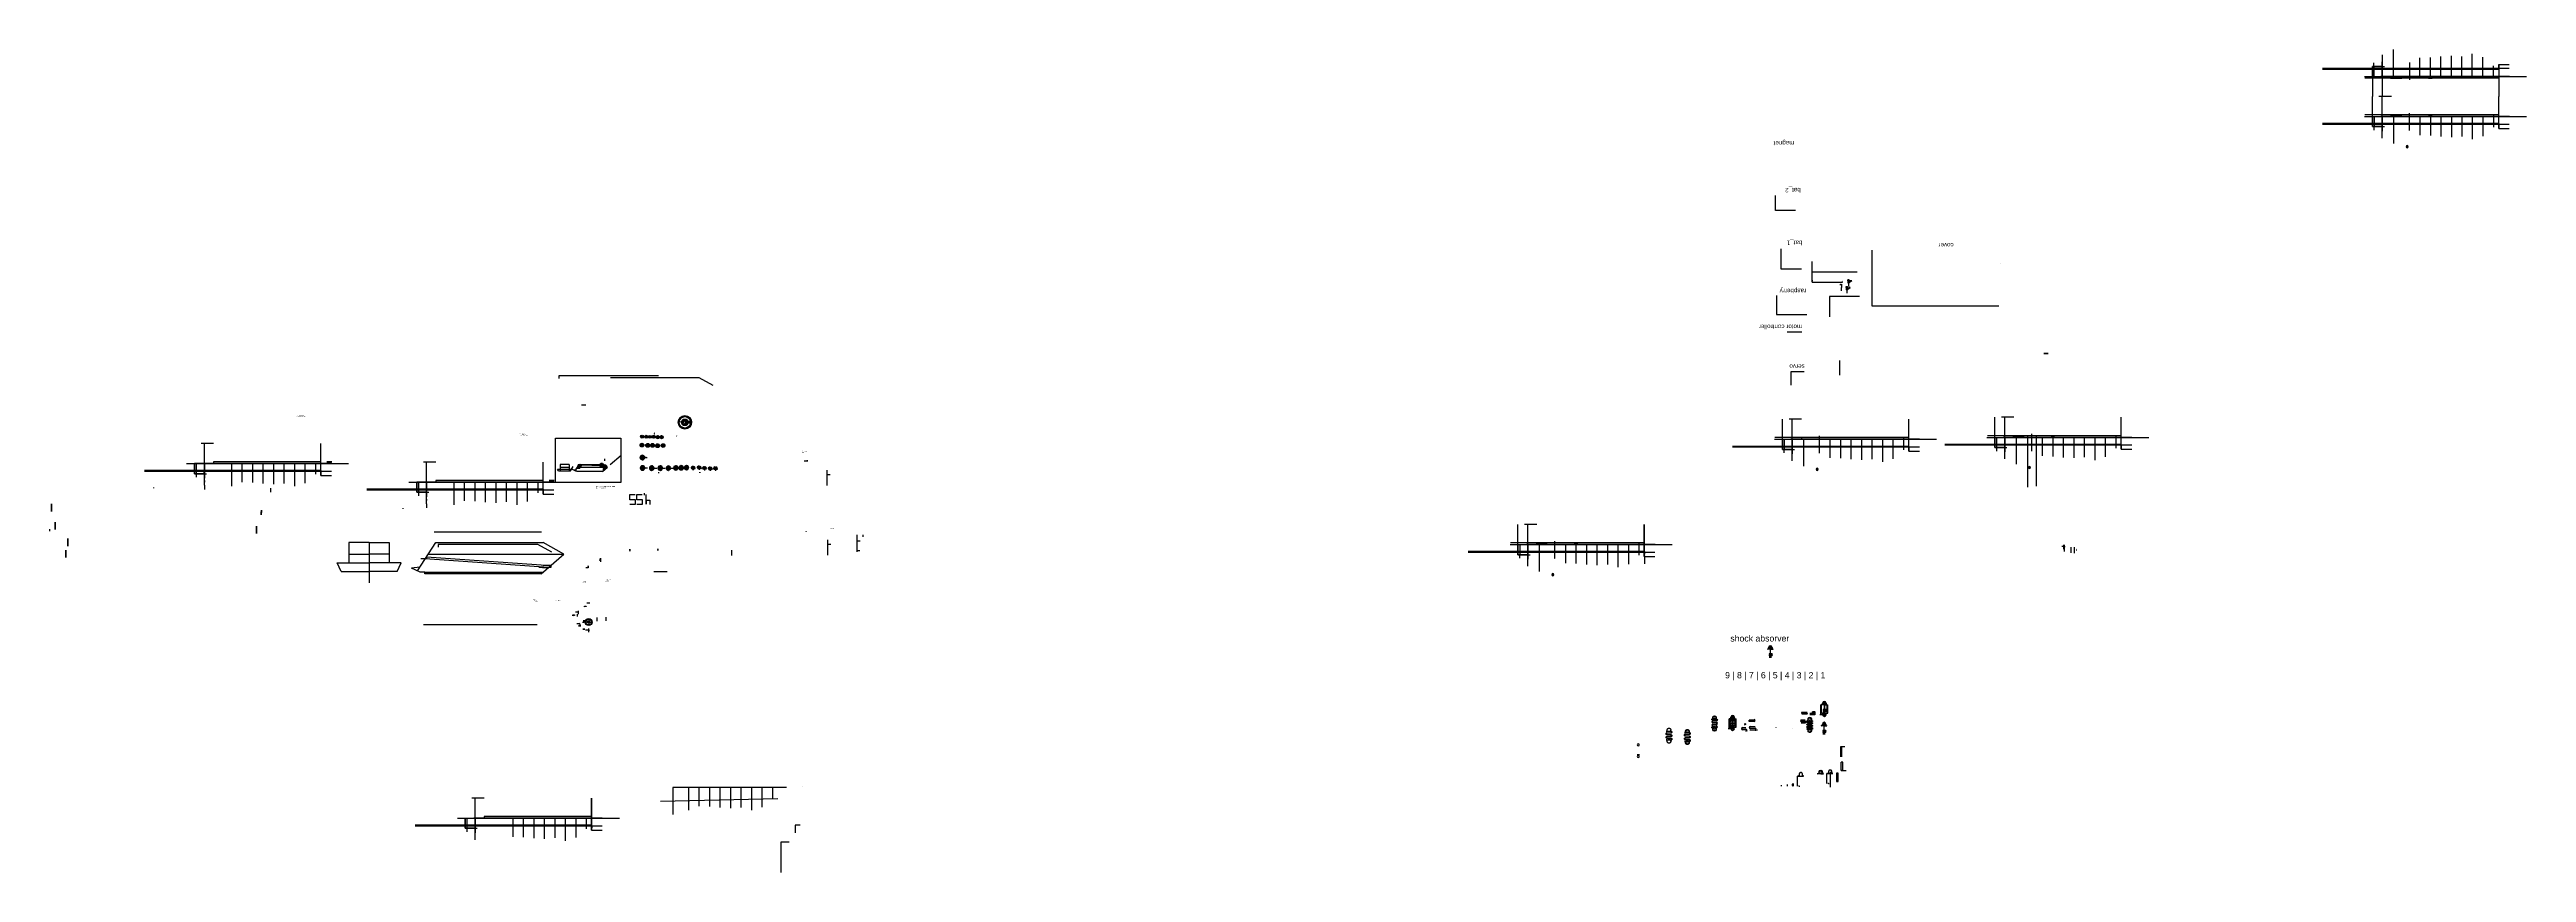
# Model space of a CAD drawing. Header units: millimetres. Extents: x -1672 to 5708, y -1264 to 1190.
import ezdxf

# ---------------------------------------------------------------- set-up
doc = ezdxf.new("R2010")
doc.units = ezdxf.units.MM
doc.styles.get("Standard").update_dxf_attribs({"font": 'arial.ttf'})
picture_1 = doc.add_image_def('image1.jpg', size_in_pixel=(736, 499))

# ---------------------------------------------------------------- blocks, each defined once
blk = doc.blocks.new('*U1')
for p, q in [((-3.02, 0), (2.58, 0)), ((2.58, 0), (3.02, 0))]:
    blk.add_line(p, q)
blk = doc.blocks.new('*U2')
at = {"color": 0, "linetype": 'ByBlock', "lineweight": -2, "transparency": 16777216}
for p, rotation in [((119.2, -58.2), 180), ((119.6, -56.7), 149.9999999999999), ((119.6, -59.7), 209.9999999999999), ((120.7, -55.6), 120), ((120.7, -60.8), 239.9999999999999), ((122.2, -55.2), 89.99999999999999), ((123.7, -55.6), 59.99999999999997), ((124.8, -56.7), 30.00000000000001), ((122.2, -61.2), 269.9999999999999), ((123.7, -60.8), 299.9999999999998), ((124.8, -59.7), 329.9999999999999)]:
    blk.add_blockref('*U1', p, dxfattribs=dict(at, rotation=rotation))
blk.add_blockref('*U1', (125.2, -58.2), dxfattribs=at)
blk = doc.blocks.new('*U3')
for p, q in [((-3.02, 0), (2.58, 0)), ((2.58, 0), (3.02, 0))]:
    blk.add_line(p, q)
blk = doc.blocks.new('*U4')
at = {"color": 0, "linetype": 'ByBlock', "lineweight": -2, "transparency": 16777216}
for p, rotation in [((119.2, -58.2), 180), ((119.6, -56.7), 149.9999999999999), ((119.6, -59.7), 209.9999999999999), ((120.7, -55.6), 120), ((120.7, -60.8), 239.9999999999999), ((122.2, -55.2), 89.99999999999999), ((123.7, -55.6), 59.99999999999997), ((124.8, -56.7), 30.00000000000001), ((122.2, -61.2), 269.9999999999999), ((123.7, -60.8), 299.9999999999998), ((124.8, -59.7), 329.9999999999999)]:
    blk.add_blockref('*U3', p, dxfattribs=dict(at, rotation=rotation))
blk.add_blockref('*U3', (125.2, -58.2), dxfattribs=at)
blk = doc.blocks.new('*U5')
for p, q in [((0.5, 0.5), (-0.7, 1.1)), ((0.5, -0.5), (-0.7, -1.1))]:
    blk.add_line(p, q)
for centre, radius, start, end in [((0.4, 0.3), 0.22, 2.65002, 63.75), ((-6.1, 0), 6.8, 357.34998, 2.65002), ((0.4, -0.3), 0.22, 296.25, 357.34998)]:
    blk.add_arc(centre, radius, start, end)
blk = doc.blocks.new('*U6')
at = {"color": 0, "linetype": 'ByBlock', "lineweight": -2, "transparency": 16777216}
for p, rotation in [((116, -58.2), 180), ((116.9, -55.2), 150), ((116.9, -61.3), 209.9999999999999), ((119.1, -52.9), 120), ((119.1, -63.5), 239.9999999999999), ((122.2, -52.1), 89.99999999999999), ((122.2, -64.4), 269.9999999999999), ((125.2, -52.9), 60.00000000000001), ((125.2, -63.5), 299.9999999999998), ((127.5, -55.2), 30.00000000000001), ((127.5, -61.3), 329.9999999999999)]:
    blk.add_blockref('*U5', p, dxfattribs=dict(at, rotation=rotation))
blk.add_blockref('*U5', (128.3, -58.2), dxfattribs=at)
blk = doc.blocks.new('*U7')
for p, q in [((-3.02, 0), (2.58, 0)), ((2.58, 0), (3.02, 0))]:
    blk.add_line(p, q)
blk = doc.blocks.new('*U8')
at = {"color": 0, "linetype": 'ByBlock', "lineweight": -2, "transparency": 16777216}
for p, rotation in [((119.2, -58.2), 180), ((119.6, -56.7), 149.9999999999999), ((119.6, -59.7), 209.9999999999999), ((120.7, -55.6), 120), ((120.7, -60.8), 239.9999999999999), ((122.2, -55.2), 89.99999999999999), ((123.7, -55.6), 59.99999999999997), ((124.8, -56.7), 30.00000000000001), ((122.2, -61.2), 269.9999999999999), ((123.7, -60.8), 299.9999999999998), ((124.8, -59.7), 329.9999999999999)]:
    blk.add_blockref('*U7', p, dxfattribs=dict(at, rotation=rotation))
blk.add_blockref('*U7', (125.2, -58.2), dxfattribs=at)
blk = doc.blocks.new('*U9')
for p, q in [((0.6, -0.1), (-0.2, 0.3)), ((0.6, -1.1), (-0.2, -1.5))]:
    blk.add_line(p, q)
for centre, radius, start, end in [((0.1, 1), 0.858, 146.25, 243.75), ((0.5, -0.3), 0.22, 2.65002, 63.75), ((0.5, -0.9), 0.22, 296.25, 357.34998), ((-6.1, -0.6), 6.8, 357.34998, 2.65002)]:
    blk.add_arc(centre, radius, start, end)
blk = doc.blocks.new('*U10')
at = {"color": 0, "linetype": 'ByBlock', "lineweight": -2, "transparency": 16777216}
for p, rotation in [((141.9, -55.7), 149.9999999999999), ((141.4, -58.9), 180), ((142.6, -61.8), 209.9999999999998), ((143.9, -53.3), 119.9999999999999), ((145, -63.8), 239.9999999999998), ((146.9, -52.2), 89.99999999999993), ((148.1, -64.3), 269.9999999999998), ((150, -52.7), 59.99999999999993), ((151.1, -63.2), 299.9999999999998), ((152.5, -54.7), 29.99999999999996), ((153.1, -60.8), 329.9999999999997)]:
    blk.add_blockref('*U9', p, dxfattribs=dict(at, rotation=rotation))
blk.add_blockref('*U9', (153.6, -57.6), dxfattribs=at)
blk = doc.blocks.new('*U11')
for p, q in [((-3.02, 0), (2.58, 0)), ((2.58, 0), (3.02, 0))]:
    blk.add_line(p, q)
blk = doc.blocks.new('*U12')
at = {"color": 0, "linetype": 'ByBlock', "lineweight": -2, "transparency": 16777216}
for p, rotation in [((119.2, -58.2), 180), ((119.6, -56.7), 149.9999999999999), ((119.6, -59.7), 209.9999999999999), ((120.7, -55.6), 120), ((120.7, -60.8), 239.9999999999999), ((122.2, -55.2), 89.99999999999999), ((123.7, -55.6), 59.99999999999997), ((124.8, -56.7), 30.00000000000001), ((122.2, -61.2), 269.9999999999999), ((123.7, -60.8), 299.9999999999998), ((124.8, -59.7), 329.9999999999999)]:
    blk.add_blockref('*U11', p, dxfattribs=dict(at, rotation=rotation))
blk.add_blockref('*U11', (125.2, -58.2), dxfattribs=at)
blk = doc.blocks.new('*U13')
for p, q in [((0.6, -0.1), (-0.2, 0.3)), ((0.6, -1.1), (-0.2, -1.5))]:
    blk.add_line(p, q)
for centre, radius, start, end in [((0.1, 1), 0.858, 146.25, 243.75), ((0.5, -0.3), 0.22, 2.65002, 63.75), ((0.5, -0.9), 0.22, 296.25, 357.34998), ((-6.1, -0.6), 6.8, 357.34998, 2.65002)]:
    blk.add_arc(centre, radius, start, end)
blk = doc.blocks.new('*U14')
at = {"color": 0, "linetype": 'ByBlock', "lineweight": -2, "transparency": 16777216}
for p, rotation in [((141.9, -55.7), 149.9999999999999), ((141.4, -58.9), 180), ((142.6, -61.8), 209.9999999999998), ((143.9, -53.3), 119.9999999999999), ((145, -63.8), 239.9999999999998), ((146.9, -52.2), 89.99999999999993), ((148.1, -64.3), 269.9999999999998), ((150, -52.7), 59.99999999999993), ((151.1, -63.2), 299.9999999999998), ((152.5, -54.7), 29.99999999999996), ((153.1, -60.8), 329.9999999999997)]:
    blk.add_blockref('*U13', p, dxfattribs=dict(at, rotation=rotation))
blk.add_blockref('*U13', (153.6, -57.6), dxfattribs=at)
blk = doc.blocks.new('*U15')
for p, q in [((0.6, -0.1), (-0.2, 0.3)), ((0.6, -1.1), (-0.2, -1.5))]:
    blk.add_line(p, q)
for centre, radius, start, end in [((0.1, 1), 0.858, 146.25, 243.75), ((0.5, -0.3), 0.22, 2.65002, 63.75), ((0.5, -0.9), 0.22, 296.25, 357.34998), ((-6.1, -0.6), 6.8, 357.34998, 2.65002)]:
    blk.add_arc(centre, radius, start, end)
blk = doc.blocks.new('*U16')
at = {"color": 0, "linetype": 'ByBlock', "lineweight": -2, "transparency": 16777216}
for p, rotation in [((141.9, -55.7), 149.9999999999999), ((141.4, -58.9), 180), ((142.6, -61.8), 209.9999999999998), ((143.9, -53.3), 119.9999999999999), ((145, -63.8), 239.9999999999998), ((146.9, -52.2), 89.99999999999993), ((148.1, -64.3), 269.9999999999998), ((150, -52.7), 59.99999999999993), ((151.1, -63.2), 299.9999999999998), ((152.5, -54.7), 29.99999999999996), ((153.1, -60.8), 329.9999999999997)]:
    blk.add_blockref('*U15', p, dxfattribs=dict(at, rotation=rotation))
blk.add_blockref('*U15', (153.6, -57.6), dxfattribs=at)
blk = doc.blocks.new('*U17')
blk.add_line((0, 3.4), (0, -3.4))
blk = doc.blocks.new('*U18')
at = {"color": 0, "linetype": 'ByBlock', "lineweight": -2, "transparency": 16777216}
for p, rotation in [((190.9, -58.9), 288), ((192.1, -55), 216), ((196.1, -55), 144), ((197.3, -58.9), 72)]:
    blk.add_blockref('*U17', p, dxfattribs=dict(at, rotation=rotation))
blk.add_blockref('*U17', (194.1, -61.2), dxfattribs=at)
blk = doc.blocks.new('*U19')
for p, q in [((0.6, -0.1), (-0.2, 0.3)), ((0.6, -1.1), (-0.2, -1.5))]:
    blk.add_line(p, q)
for centre, radius, start, end in [((0.1, 1), 0.858, 146.25, 243.75), ((0.5, -0.3), 0.22, 2.65002, 63.75), ((0.5, -0.9), 0.22, 296.25, 357.34998), ((-6.1, -0.6), 6.8, 357.34998, 2.65002)]:
    blk.add_arc(centre, radius, start, end)
blk = doc.blocks.new('*U20')
at = {"color": 0, "linetype": 'ByBlock', "lineweight": -2, "transparency": 16777216}
for p, rotation in [((141.9, -55.7), 149.9999999999999), ((141.4, -58.9), 180), ((142.6, -61.8), 209.9999999999998), ((143.9, -53.3), 119.9999999999999), ((145, -63.8), 239.9999999999998), ((146.9, -52.2), 89.99999999999993), ((148.1, -64.3), 269.9999999999998), ((150, -52.7), 59.99999999999993), ((151.1, -63.2), 299.9999999999998), ((152.5, -54.7), 29.99999999999996), ((153.1, -60.8), 329.9999999999997)]:
    blk.add_blockref('*U19', p, dxfattribs=dict(at, rotation=rotation))
blk.add_blockref('*U19', (153.6, -57.6), dxfattribs=at)
blk = doc.blocks.new('*U21')
blk.add_line((0, 3.4), (0, -3.4))
blk = doc.blocks.new('*U22')
at = {"color": 0, "linetype": 'ByBlock', "lineweight": -2, "transparency": 16777216}
for p, rotation in [((190.9, -58.9), 288), ((192.1, -55), 216), ((196.1, -55), 144), ((197.3, -58.9), 72)]:
    blk.add_blockref('*U21', p, dxfattribs=dict(at, rotation=rotation))
blk.add_blockref('*U21', (194.1, -61.2), dxfattribs=at)
blk = doc.blocks.new('*U23')
for p, q in [((0.6, -0.1), (-0.2, 0.3)), ((0.6, -1.1), (-0.2, -1.5))]:
    blk.add_line(p, q)
for centre, radius, start, end in [((0.1, 1), 0.858, 146.25, 243.75), ((0.5, -0.3), 0.22, 2.65002, 63.75), ((0.5, -0.9), 0.22, 296.25, 357.34998), ((-6.1, -0.6), 6.8, 357.34998, 2.65002)]:
    blk.add_arc(centre, radius, start, end)
blk = doc.blocks.new('*U24')
at = {"color": 0, "linetype": 'ByBlock', "lineweight": -2, "transparency": 16777216}
for p, rotation in [((141.9, -55.7), 149.9999999999999), ((141.4, -58.9), 180), ((142.6, -61.8), 209.9999999999998), ((143.9, -53.3), 119.9999999999999), ((145, -63.8), 239.9999999999998), ((146.9, -52.2), 89.99999999999993), ((148.1, -64.3), 269.9999999999998), ((150, -52.7), 59.99999999999993), ((151.1, -63.2), 299.9999999999998), ((152.5, -54.7), 29.99999999999996), ((153.1, -60.8), 329.9999999999997)]:
    blk.add_blockref('*U23', p, dxfattribs=dict(at, rotation=rotation))
blk.add_blockref('*U23', (153.6, -57.6), dxfattribs=at)
blk = doc.blocks.new('*U25')
blk.add_line((0, 3.4), (0, -3.4))
blk = doc.blocks.new('*U26')
at = {"color": 0, "linetype": 'ByBlock', "lineweight": -2, "transparency": 16777216}
for p, rotation in [((190.9, -58.9), 288), ((192.1, -55), 216), ((196.1, -55), 144), ((197.3, -58.9), 72)]:
    blk.add_blockref('*U25', p, dxfattribs=dict(at, rotation=rotation))
blk.add_blockref('*U25', (194.1, -61.2), dxfattribs=at)
blk = doc.blocks.new('*U27')
for p, q in [((-0.7, 0.6), (-0.7, -0.3)), ((0.7, 0.6), (0.7, -0.3))]:
    blk.add_line(p, q)
for centre, radius, start, end in [((-1.1, 0.6), 0.4, 0, 68.94641), ((1.1, 0.6), 0.4, 111.05359, 180), ((-1.4, -0.3), 0.7, 249.70368, 0), ((1.4, -0.3), 0.7, 180, 290.29632)]:
    blk.add_arc(centre, radius, start, end)
blk = doc.blocks.new('*U28')
at = {"color": 0, "linetype": 'ByBlock', "lineweight": -2, "transparency": 16777216}
for p, rotation in [((222.3, -58.1), 288), ((223.6, -54.3), 216), ((227.6, -54.3), 144), ((228.9, -58.1), 71.99999999999999)]:
    blk.add_blockref('*U27', p, dxfattribs=dict(at, rotation=rotation))
blk.add_blockref('*U27', (225.6, -60.5), dxfattribs=at)
blk = doc.blocks.new('*U29')
blk.add_line((0, 3.4), (0, -3.4))
blk = doc.blocks.new('*U30')
at = {"color": 0, "linetype": 'ByBlock', "lineweight": -2, "transparency": 16777216}
for p, rotation in [((190.9, -58.9), 288), ((192.1, -55), 216), ((196.1, -55), 144), ((197.3, -58.9), 72)]:
    blk.add_blockref('*U29', p, dxfattribs=dict(at, rotation=rotation))
blk.add_blockref('*U29', (194.1, -61.2), dxfattribs=at)
blk = doc.blocks.new('*U31')
for p, q in [((-0.7, 0.6), (-0.7, -0.3)), ((0.7, 0.6), (0.7, -0.3))]:
    blk.add_line(p, q)
for centre, radius, start, end in [((-1.1, 0.6), 0.4, 0, 68.94641), ((1.1, 0.6), 0.4, 111.05359, 180), ((-1.4, -0.3), 0.7, 249.70368, 0), ((1.4, -0.3), 0.7, 180, 290.29632)]:
    blk.add_arc(centre, radius, start, end)
blk = doc.blocks.new('*U32')
at = {"color": 0, "linetype": 'ByBlock', "lineweight": -2, "transparency": 16777216}
for p, rotation in [((222.3, -58.1), 288), ((223.6, -54.3), 216), ((227.6, -54.3), 144), ((228.9, -58.1), 71.99999999999999)]:
    blk.add_blockref('*U31', p, dxfattribs=dict(at, rotation=rotation))
blk.add_blockref('*U31', (225.6, -60.5), dxfattribs=at)
blk = doc.blocks.new('*U33')
for p, q in [((-3.02, 0), (2.58, 0)), ((2.58, 0), (3.02, 0))]:
    blk.add_line(p, q)
blk = doc.blocks.new('*U34')
at = {"color": 0, "linetype": 'ByBlock', "lineweight": -2, "transparency": 16777216}
for p, rotation in [((119.2, -58.2), 180), ((119.6, -56.7), 149.9999999999999), ((119.6, -59.7), 209.9999999999999), ((120.7, -55.6), 120), ((120.7, -60.8), 239.9999999999999), ((122.2, -55.2), 89.99999999999999), ((123.7, -55.6), 59.99999999999997), ((124.8, -56.7), 30.00000000000001), ((122.2, -61.2), 269.9999999999999), ((123.7, -60.8), 299.9999999999998), ((124.8, -59.7), 329.9999999999999)]:
    blk.add_blockref('*U33', p, dxfattribs=dict(at, rotation=rotation))
blk.add_blockref('*U33', (125.2, -58.2), dxfattribs=at)
blk = doc.blocks.new('*U35')
blk.add_circle((4.9, -3.4), 5.6)
blk = doc.blocks.new('*U36')
at = {"color": 0, "linetype": 'ByBlock', "lineweight": -2, "transparency": 16777216, "rotation": 266.2499999999978}
blk.add_blockref('*U35', (97.8, -22.3), dxfattribs=at)
blk = doc.blocks.new('*U37')
blk.add_line((0, 3.4), (0, -3.4))
blk = doc.blocks.new('*U38')
at = {"color": 0, "linetype": 'ByBlock', "lineweight": -2, "transparency": 16777216}
for p, rotation in [((190.9, -58.9), 288), ((192.1, -55), 216), ((196.1, -55), 144), ((197.3, -58.9), 72)]:
    blk.add_blockref('*U37', p, dxfattribs=dict(at, rotation=rotation))
blk.add_blockref('*U37', (194.1, -61.2), dxfattribs=at)
blk = doc.blocks.new('*U39')
blk.add_line((0, 3.4), (0, -3.4))
blk = doc.blocks.new('*U40')
at = {"color": 0, "linetype": 'ByBlock', "lineweight": -2, "transparency": 16777216}
for p, rotation in [((190.9, -58.9), 288), ((192.1, -55), 216), ((196.1, -55), 144), ((197.3, -58.9), 72)]:
    blk.add_blockref('*U39', p, dxfattribs=dict(at, rotation=rotation))
blk.add_blockref('*U39', (194.1, -61.2), dxfattribs=at)
blk = doc.blocks.new('*U41')
blk.add_line((0, 3.4), (0, -3.4))
blk = doc.blocks.new('*U42')
at = {"color": 0, "linetype": 'ByBlock', "lineweight": -2, "transparency": 16777216}
for p, rotation in [((190.9, -58.9), 288), ((192.1, -55), 216), ((196.1, -55), 144), ((197.3, -58.9), 72)]:
    blk.add_blockref('*U41', p, dxfattribs=dict(at, rotation=rotation))
blk.add_blockref('*U41', (194.1, -61.2), dxfattribs=at)
blk = doc.blocks.new('*U43')
blk.add_line((0, 3.4), (0, -3.4))
blk = doc.blocks.new('*U44')
at = {"color": 0, "linetype": 'ByBlock', "lineweight": -2, "transparency": 16777216}
for p, rotation in [((190.9, -58.9), 288), ((192.1, -55), 216), ((196.1, -55), 144), ((197.3, -58.9), 72)]:
    blk.add_blockref('*U43', p, dxfattribs=dict(at, rotation=rotation))
blk.add_blockref('*U43', (194.1, -61.2), dxfattribs=at)

msp = doc.modelspace()

# ---------------------------------------------------------------- linework, layer by layer
at = {"extrusion": (0, 1, 0)}
for p, q in [((5311.9, 1109.5, 13.5), (5311.9, 1189.7, 13.5)), ((5278.1, 1139.5, 42.3), (5248.6, 1139.5, 88.1)), ((5278.1, 1109.5, 42.3), (5275, 1109.5, 47.1)), ((5305.2, 1109.5, 44), (5305.2, 1109.5, 49)), ((5358.8, 1109.5, 12.9), (5354, 1109.5, 12.9)), ((5390.1, 1109.5, 5.7), (5390.1, 1164.8, 5.7)), ((5421.3, 1109.5, 17.3), (5409.9, 1109.5, 17.3)), ((5421.3, 1109.5, 5.7), (5421.3, 1165.8, 5.7)), ((5452.6, 1109.5, 18.6), (5439.2, 1109.5, 18.6)), ((5452.6, 1109.5, 5.7), (5452.6, 1169, 5.7)), ((5483.9, 1109.5, 20.4), (5473.3, 1109.5, 20.4)), ((5483.9, 1109.5, 5.7), (5483.9, 1170.8, 5.7)), ((5515.2, 1109.5, 5.7), (5515.2, 1168.4, 5.7)), ((5546.4, 1109.5, 5.7), (5546.4, 1177, 5.7)), ((5585.8, 1109.5, 16.2), (5570.7, 1109.5, 15.4)), ((5574.7, 1109.5, 15.6), (5574.7, 1109.5, 5.7)), ((5577.7, 1109.5, 5.7), (5577.7, 1167.3, 5.7)), ((5577.7, 1109.5, 15.7), (5585.8, 1109.5, 16.2)), ((5580.7, 1109.5, 15.9), (5580.7, 1109.5, 5.7)), ((5609, 1109.5, 5.7), (5609, 1141.1, 5.7)), ((5625, 1139.5, 60.6), (5625, 1144.9, 60.6)), ((5625, 994.7, 5.7), (5226.3, 994.7, 5.7)), ((5311.9, 994.7, 13.5), (5311.9, 994.7, 134.8)), ((5625, 994.7, 65.6), (5452.4, 994.7, 56.5)), ((5609, 995.3, 5.7), (5609, 970, 5.7)), ((3867.4, 32.6, 5.7), (3468.7, 32.6, 5.7)), ((3867.4, 32.6, 65.6), (3694.8, 32.6, 56.5)), ((3851.4, 33.2, 5.7), (3851.4, 8, 5.7)), ((4500.2, 38.2, 5.7), (4101.5, 38.2, 5.7)), ((4187, 38.2, 13.5), (4187, 38.2, 134.8)), ((4221, 40.2, 32.9), (4221, -50.9, 32.9)), ((4246.9, 40.2, 32.9), (4246.9, -45.5, 32.9)), ((4500.2, 38.2, 65.6), (4327.5, 38.2, 56.5)), ((4484.1, 38.8, 5.7), (4484.1, 13.6, 5.7)), ((-201.5, -95.4, 65.6), (-374.1, -95.4, 56.5)), ((3079.5, -281.4, 5.7), (2680.8, -281.4, 5.7)), ((2766.3, -281.4, 13.5), (2766.3, -281.4, 134.8)), ((3079.5, -281.4, 65.6), (2906.9, -281.4, 56.5)), ((3079.5, -281.4, 65.6), (2906.9, -281.4, 56.5)), ((3063.5, -280.8, 5.7), (3063.5, -306, 5.7)), ((-57, -1097.1, 65.6), (-229.6, -1097.1, 56.5))]:
    msp.add_line(p, q, dxfattribs=at)
for p, q in [((5625.3, 1133, 88.1), (5099.7, 1133, 88.1)), ((5625.3, 1130.4, 88.1), (5099.7, 1130.4, 88.1)), ((5625.3, 1130.4, 81.5), (5209.4, 1130.4, 81.5)), ((5248.6, 1139.5, 88.1), (5248.6, 1109.5, 88.1)), ((5248.6, 1109.5, 88.1), (5248.6, 1139.5, 88.1)), ((5248.6, 1139.5, 88.1), (5284.5, 1139.5, 88.1)), ((5625.3, 1133, 88.1), (5248.6, 1133, 88.1)), ((5248.6, 1133, 88.1), (5248.6, 1049.6, 88.1)), ((5248.6, 1109.5, 88.1), (5248.6, 1109.5, 58.5)), ((5253.6, 1133, 88.1), (5253.2, 1150, 48.9)), ((5253.6, 1109.5, 88.1), (5253.6, 1139.5, 88.1)), ((5278.1, 1139.5, 42.3), (5278.1, 1109.5, 42.3)), ((5278.1, 1139.5, 42.3), (5278.1, 1109.5, 42.3)), ((5278.1, 1109.5, 42.3), (5278.1, 1109.5, 26.3)), ((5278.1, 1109.5, 42.3), (5278.1, 1109.5, 47.3)), ((5305.2, 1109.5), (5305.2, 1109.5, 88.1)), ((5358.8, 1150.9, 5.7), (5358.8, 1098.9, 5.7)), ((5390.1, 1109.5, 14.7), (5381, 1109.5, 14.7)), ((5515.2, 1109.5, 21.7), (5501.4, 1109.5, 21.7)), ((5546.4, 1109.5, 23.9), (5528.1, 1109.5, 23.9)), ((5577.7, 1109.5, 25.4), (5567.3, 1109.5, 25.4)), ((5609, 1109.5, 27.2), (5592.7, 1109.5, 27.2)), ((5609, 1109.5, 5.7), (5609, 1109.5, 2.6)), ((5609, 1109.5, 2.6), (5609, 1109.5, 1.6)), ((5609, 1109.5, 1.6), (5609, 1109.5, 0.6)), ((5609, 1109.5, 5.7), (5636.2, 1109.5, 5.7)), ((5625, 1144.9, 60.6), (5656.5, 1144.9, 60.6)), ((5625.3, 1133, 88.1), (5625, 1144.9, 60.6)), ((5625, 1109.5, 60.6), (5625, 1109, 60.6)), ((5625, 1109.5, 60.6), (5625, 1109, 60.6)), ((5625, 1109.5, 60.6), (5707.7, 1109.5, 60.6)), ((5656.5, 1109.5, 55.6), (5625, 1109.5, 55.6)), ((5656.5, 1133, 60.6), (5625.3, 1133, 88.1)), ((5625.3, 1133, 88.1), (5625.3, 1133, 75.1)), ((5625.3, 1130.4, 81.5), (5625.3, 1133, 88.1)), ((5625.3, 1109.5, 88.1), (5625.3, 1109.5, 102.8)), ((5248.6, 966.1, 88.1), (5248.6, 1049.6, 88.1)), ((5305.2, 1049.6), (5268.2, 1049.6)), ((5305.2, 1049.6), (5268.2, 1049.6)), ((5305.2, 1049.6, 5.7), (5269.5, 1049.6, 5.7)), ((5305.2, 1049.6, 5.7), (5269.5, 1049.6, 5.7)), ((5311.7, 1104.5, 10.4), (5305.9, 1104.5, 10.4)), ((5305.9, 1104.5, 13.5), (5335.9, 1104.5, 13.5)), ((5624.8, 1104.5, 70.6), (5606.7, 1104.5, 69.7)), ((5625, 1049.6), (5625, 1049.6, 49)), ((5625, 1049.6), (5625, 1049.6, 49)), ((5625.3, 968.7, 88.1), (5099.7, 968.7, 88.1)), ((5625.3, 966.1, 88.1), (5099.7, 966.1, 88.1)), ((5625.3, 968.7, 81.5), (5209.4, 968.7, 81.5)), ((5248.6, 989.7, 88.1), (5248.6, 989.7, 58.5)), ((5248.6, 959.7, 88.1), (5248.6, 989.7, 88.1)), ((5248.6, 989.7, 88.1), (5248.6, 959.7, 88.1)), ((5625.3, 966.1, 88.1), (5248.6, 966.1, 88.1)), ((5248.6, 959.7, 88.1), (5284.5, 959.7, 88.1)), ((5253.6, 966.1, 88.1), (5253.2, 949.1, 48.9)), ((5253.6, 989.7, 88.1), (5253.6, 959.7, 88.1)), ((5278.1, 989.7, 42.3), (5278.1, 989.7, 26.3)), ((5278.1, 989.7, 42.3), (5278.1, 989.7, 47.3)), ((5278.1, 959.7, 42.3), (5278.1, 989.7, 42.3)), ((5278.1, 959.7, 42.3), (5278.1, 989.7, 42.3)), ((5305.2, 989.7), (5305.2, 989.7, 88.1)), ((5311.7, 994.7, 10.4), (5305.9, 994.7, 10.4)), ((5305.9, 994.7, 13.5), (5335.9, 994.7, 13.5)), ((5358.8, 948.3, 5.7), (5358.8, 1000.2, 5.7)), ((5390.1, 989.7, 14.7), (5381, 989.7, 14.7)), ((5515.2, 989.7, 21.7), (5501.4, 989.7, 21.7)), ((5546.4, 989.7, 23.9), (5528.1, 989.7, 23.9)), ((5577.7, 989.7, 25.4), (5567.3, 989.7, 25.4)), ((5609, 989.7, 27.2), (5592.7, 989.7, 27.2)), ((5624.8, 994.7, 70.6), (5606.7, 994.7, 69.7)), ((5609, 989.7, 5.7), (5609, 989.7, 2.6)), ((5609, 989.7, 2.6), (5609, 989.7, 1.6)), ((5609, 989.7, 1.6), (5609, 989.7, 0.6)), ((5609, 989.7, 5.7), (5636.2, 989.7, 5.7)), ((5625, 989.7, 60.6), (5625, 990.2, 60.6)), ((5625, 989.7, 60.6), (5625, 990.2, 60.6)), ((5625, 989.7, 60.6), (5707.7, 989.7, 60.6)), ((5656.5, 989.7, 55.6), (5625, 989.7, 55.6)), ((5625.3, 966.1, 88.1), (5625, 954.2, 60.6)), ((5625.3, 989.7, 88.1), (5625.3, 989.7, 102.8)), ((5625.3, 968.7, 81.5), (5625.3, 966.1, 88.1)), ((5656.5, 966.1, 60.6), (5625.3, 966.1, 88.1)), ((5625.3, 966.1, 88.1), (5625.3, 966.1, 75.1)), ((5625, 954.2, 60.6), (5656.5, 954.2, 60.6)), ((3469.9, 709.3), (3469.9, 754.3)), ((3469.9, 754.3), (3469.9, 754.3, 74)), ((3529.9, 709.3), (3469.9, 709.3)), ((3487.4, 535), (3487.4, 595)), ((3487.4, 595), (3487.4, 595, 74)), ((3758.8, 508.5, 88.1), (3758.8, 591.9, 88.1)), ((3547.4, 535), (3487.4, 535)), ((3579.9, 496.3, 5.7), (3579.9, 557.3, 5.7)), ((3579.9, 526.8, 5.7), (3713.7, 526.8, 5.7)), ((4141.7, 550.6, 81.5), (4141.7, 550.6, 190)), ((3473.7, 456.6), (3473.7, 399.6)), ((3579.9, 501.3, 5.7), (3581.9, 501.3, 5.7)), ((3579.9, 496.3, 5.7), (3669.9, 496.3, 5.7)), ((3579.9, 496.3, 5.7), (3579.9, 496.3, 15.7)), ((3581.9, 501.3, 5.7), (3581.9, 501.3, 7.7)), ((3720.8, 453.5), (3630.8, 453.5)), ((3630.8, 453.5), (3630.8, 392.5)), ((3665.2, 488.2, 11.7), (3661.9, 488.2, 11.7)), ((3666.2, 489.2, 11.7), (3663.7, 489.2, 11.7)), ((3666.2, 479.7, 11.7), (3668.2, 479.7, 11.7)), ((3668.2, 479.7, 11.7), (3668.2, 490, 11.7)), ((3669.9, 501.3, 7.7), (3669.9, 501.3, 13.7)), ((3669.9, 501.3, 13.7), (3669.9, 501.3, 15.7)), ((3669.9, 496.3, 7.7), (3669.9, 498.3, 7.7)), ((3669.9, 496.3, 7.7), (3669.9, 496.3, 17.7)), ((3681.9, 481, 11.7), (3678.6, 481, 11.7)), ((3682.9, 482, 11.7), (3680.5, 482, 11.7)), ((3680.9, 481, 11.7), (3680.9, 474.5, 11.7)), ((3680.9, 479.5, 11.7), (3686.9, 479.5, 11.7)), ((3682.9, 484.5, 11.7), (3682.9, 479.5, 11.7)), ((3682.9, 472.5, 11.7), (3684.9, 472.5, 11.7)), ((3686.8, 501.4, 11.7), (3683.5, 501.4, 11.7)), ((3684.9, 472.5, 11.7), (3684.9, 482.9, 11.7)), ((3687.8, 502.4, 11.7), (3685.3, 502.4, 11.7)), ((3685.8, 501.4, 11.7), (3685.8, 494.9, 11.7)), ((3685.8, 499.9, 11.7), (3691.7, 499.9, 11.7)), ((3687.8, 504.9, 11.7), (3687.8, 499.9, 11.7)), ((3687.8, 492.9, 11.7), (3689.8, 492.9, 11.7)), ((3689.8, 492.9, 11.7), (3689.8, 503.3, 11.7)), ((3689.8, 496.3, 11.7), (3692.3, 498.1, 11.7)), ((3697.8, 499.9, 11.7), (3695, 499.9, 11.7)), ((3758.8, 425, 88.1), (3758.8, 508.5, 88.1)), ((3473.7, 399.6), (3563.7, 399.6)), ((3563.7, 399.6), (3563.7, 399.6, 18)), ((4135.5, 425, 88.1), (3758.8, 425, 88.1)), ((3548.6, 346.7), (3504.6, 346.7)), ((3504.6, 346.7), (3504.6, 346.7, 29)), ((3555.9, 229.1), (3515.9, 229.1)), ((3515.9, 229.1), (3515.9, 189.1)), ((3661.9, 219), (3661.9, 263)), ((-107.8, 216.8), (-154.7, 216.8)), ((-154.7, 216.8), (-154.7, 209)), ((142.4, 216.8), (-107.8, 216.8)), ((263, 211.2), (-0.8, 211.2)), ((304.8, 188.3), (263, 211.2)), ((3515.9, 189.1), (3515.9, 189.1, 17)), ((-73.7, 128.9), (-87.1, 128.9)), ((200.9, 80), (211.5, 80.7)), ((238.1, 80.7), (220.9, 80.7)), ((221, 78.2), (238.1, 78.2)), ((238.1, 75.7), (221.7, 75.7)), ((230.8, 78.2, -6), (230.1, 78.2, -6)), ((241, 80), (230.5, 80.7)), ((240.1, 80.1), (230.5, 80.7)), ((230.5, 80.7), (230.5, 80.7, 2.3)), ((238, 80.2), (230.5, 80.7)), ((230.5, 80.7), (230.5, 80.7, -0.8)), ((230.5, 75.7, 2.9), (230.5, 75.7, 4.9)), ((230.6, 80), (230.6, 80, 2.3)), ((230.6, 80), (230.6, 80, -0.8)), ((240.2, 79.4), (230.7, 80)), ((240.2, 78.7), (230.8, 79.3)), ((238, 80.2), (238, 80.2, -0.8)), ((238, 76.1), (241, 76.3)), ((238, 76.1), (238.9, 76.2)), ((238.1, 78.2), (238.1, 80.7)), ((238.1, 80.7), (238.1, 80.2)), ((238.1, 79.5), (238.1, 79.5, -0.8)), ((238.1, 78.2), (238.1, 75.7)), ((238.1, 78.2), (239, 78.2)), ((238.1, 78.2), (238.1, 78.2, -1.4)), ((238.1, 75.7), (238.1, 76.1)), ((238.9, 76.2), (238.9, 74.8)), ((239, 78.2), (240.2, 78.2)), ((239, 77.5), (240.2, 77.6)), ((239, 77.5), (240.2, 77.6)), ((239.5, 76.2), (239.5, 74.7)), ((241, 76.3), (240.1, 76.2)), ((240.1, 76.2), (240.1, 74.9)), ((241, 76.3), (241, 80)), ((241, 80), (241, 78.7)), ((241, 76.3), (241, 77.7)), ((3491, 4, 88.1), (3491, 87.5, 88.1)), ((3547.6, 87.5), (3510.6, 87.5)), ((3547.6, 87.5, 5.7), (3511.9, 87.5, 5.7)), ((3867.4, 87.5), (3867.4, 87.5, 49)), ((4123.8, 9.7, 88.1), (4123.8, 93.1, 88.1)), ((4180.3, 93.1), (4143.3, 93.1)), ((4180.3, 93.1, 5.7), (4144.6, 93.1, 5.7)), ((4500.2, 93.1), (4500.2, 93.1, 49)), ((-1183.7, 14.9), (-1220.7, 14.9)), ((-1183.7, 14.9, 5.7), (-1219.4, 14.9, 5.7)), ((-863.9, 14.9), (-863.9, 14.9, 49)), ((93, 10.4, -0.3), (87.5, 10.4, -0.3)), ((87.5, 10.4), (87.5, 10.4, -0.3)), ((87.6, 10.4), (87.6, 10.4, 0.9)), ((88, 10.4), (87.7, 10.4)), ((88.4, 10.4), (88.4, 11.2)), ((90.5, 10.4), (89.1, 10.4)), ((90.4, 10.4, -0.1), (89.5, 10.4, -0.1)), ((90.4, 10.4), (90.4, 10.4, -0.1)), ((90.5, 10.4), (91.1, 10.4, 0.2)), ((90.6, 10.4), (90.6, 10.4, 0.2)), ((90.6, 10.4), (90.6, 10.4, 0.2)), ((90.6, 10.4), (90.6, 10.2)), ((91.6, 10.4), (91.2, 10.4, 0)), ((91.9, 10.4), (91.6, 10.4)), ((91.7, 10.4), (91.7, 10.8)), ((91.9, 10.4), (91.9, 10.4, 0.3)), ((91.9, 10.4, 0.3), (91.9, 10.4, 0.4)), ((92.5, 10.4, 0.5), (92, 10.4, 0.5)), ((92, 10.4, 0.5), (92, 10.4, 0.5)), ((92.5, 10.4), (92.5, 10.4, 0.3)), ((92.5, 10.4, 0.3), (92.5, 10.4, 0.7)), ((92.5, 10.4, 0.7), (92.5, 10.4, 1)), ((93, 10.4, 1), (92.5, 10.4, 1)), ((93, 10.4), (93, 10.4, 0.3)), ((93, 10.4, 1), (93, 10.4, -0.3)), ((110.1, 9.5, -0.3), (104.5, 9.5, -0.3)), ((104.5, 9.5), (104.5, 9.5, -0.3)), ((104.6, 9.5), (104.6, 9.5, 0.9)), ((105, 9.5), (104.7, 9.5)), ((105.4, 9.5), (105.4, 10.3)), ((109.7, 35.8), (105.9, 35.8)), ((105.9, 35.2), (109.7, 35.2)), ((109.7, 34.7), (106.1, 34.7)), ((107.6, 9.5), (106.2, 9.5)), ((107.4, 9.5, -0.1), (106.6, 9.5, -0.1)), ((107.4, 9.5), (107.4, 9.5, -0.1)), ((107.6, 9.5), (107.6, 9.5, 0.2)), ((107.6, 9.5), (107.6, 9.5, 0.2)), ((107.6, 9.5), (108.1, 9.5, 0.2)), ((107.6, 9.5), (107.6, 9.3)), ((110.3, 35.6), (108, 35.8)), ((110.3, 34.8), (108, 34.7)), ((108.6, 9.5), (108.3, 9.5, 0)), ((108.9, 9.5), (108.6, 9.5)), ((108.7, 9.5), (108.7, 10)), ((108.9, 9.5), (108.9, 9.5, 0.3)), ((108.9, 9.5, 0.3), (108.9, 9.5, 0.4)), ((109.6, 9.5, 0.5), (109, 9.5, 0.5)), ((109, 9.5, 0.5), (109, 9.5, 0.5)), ((109.7, 37.5), (109.1, 37.2)), ((109.8, 37.4), (109.3, 37)), ((109.6, 9.5), (109.6, 9.5, 0.3)), ((109.6, 9.5, 0.5), (109.6, 9.5, 0.7)), ((109.6, 9.5, 0.7), (109.6, 9.5, 1)), ((110.1, 9.5, 1), (109.6, 9.5, 1)), ((109.8, 37.3), (109.7, 37.5)), ((109.7, 35.2), (109.7, 35.8)), ((109.7, 35.8), (109.7, 35.7)), ((109.7, 35.2), (109.7, 34.7)), ((109.7, 34.7), (109.7, 34.8)), ((109.7, 34.8), (110.3, 34.8)), ((109.7, 34.8), (109.9, 34.8)), ((109.9, 34.8), (109.9, 34.5)), ((110, 34.8), (110, 34.5)), ((110.3, 34.8), (110.1, 34.8)), ((110.1, 34.8), (110.1, 34.5)), ((110.1, 9.5), (110.1, 9.5, 0.3)), ((110.1, 9.5, 1), (110.1, 9.5, -0.3)), ((110.3, 34.8), (110.3, 35.6)), ((110.3, 35.6), (110.3, 35.3)), ((110.3, 34.8), (110.3, 35.1)), ((121, 35.6), (117.3, 35.6)), ((117.3, 35), (121, 35)), ((121, 34.5), (117.4, 34.5)), ((124.7, 9.5, -0.3), (119.1, 9.5, -0.3)), ((119.1, 9.5), (119.1, 9.5, -0.3)), ((119.2, 9.5), (119.2, 9.5, 0.9)), ((119.6, 9.5), (119.3, 9.5)), ((121.7, 35.4), (119.4, 35.6)), ((121.5, 35.1), (119.4, 35.3)), ((121.5, 34.9), (119.4, 34.8)), ((121.7, 34.6), (119.4, 34.5)), ((120, 9.5), (120, 10.3)), ((121, 37.3), (120.5, 37)), ((121.2, 37.1), (120.6, 36.8)), ((122.1, 9.5), (120.8, 9.5)), ((121.1, 37.1), (121, 37.3)), ((121, 35), (121, 35.6)), ((121, 35.6), (121, 35.5)), ((121, 35), (121, 34.5)), ((121, 35), (121.2, 35)), ((121, 34.5), (121, 34.6)), ((121, 34.6), (121.7, 34.6)), ((121, 34.6), (121.2, 34.6)), ((122, 9.5, -0.1), (121.1, 9.5, -0.1)), ((121.2, 35), (121.5, 35)), ((121.2, 34.9), (121.5, 34.9)), ((121.2, 34.6), (121.2, 34.3)), ((121.3, 34.6), (121.3, 34.2)), ((121.7, 34.6), (121.5, 34.6)), ((121.5, 34.6), (121.5, 34.3)), ((121.7, 34.6), (121.7, 35.4)), ((121.7, 35.4), (121.7, 35.1)), ((121.7, 34.6), (121.7, 34.9)), ((122, 9.5), (122, 9.5, -0.1)), ((122.1, 9.5), (122.7, 9.5, 0.2)), ((122.2, 9.5), (122.2, 9.5, 0.2)), ((122.2, 9.5), (122.2, 9.5, 0.2)), ((122.2, 9.5), (122.2, 9.3)), ((123.2, 9.5), (122.9, 9.5, 0)), ((123.5, 9.5), (123.2, 9.5)), ((123.3, 9.5), (123.3, 10)), ((123.5, 9.5, 0.3), (123.5, 9.5, 0.4)), ((124.2, 9.5, 0.5), (123.6, 9.5, 0.5)), ((123.6, 9.5, 0.5), (123.6, 9.5, 0.5)), ((124.2, 9.5), (124.2, 9.5, 0.3)), ((124.2, 9.5, 0.5), (124.2, 9.5, 0.7)), ((124.2, 9.5, 0.7), (124.2, 9.5, 1)), ((124.7, 9.5, 1), (124.2, 9.5, 1)), ((124.3, 9.5, 0.9), (124.7, 9.5, 0.9)), ((124.7, 9.5), (124.7, 9.5, 0.3)), ((124.7, 9.5, 1), (124.7, 9.5, -0.3)), ((131.8, 35.6), (128, 35.6)), ((128, 35.1), (131.8, 35.1)), ((131.8, 34.5), (128.2, 34.5)), ((132.4, 35.5), (130.1, 35.6)), ((132.2, 35.5), (130.1, 35.6)), ((130.1, 35.6), (130.1, 35.6, 0.5)), ((131.8, 35.5), (130.1, 35.6)), ((130.1, 35.6), (130.1, 35.6, -0.2)), ((132.4, 34.6), (130.1, 34.5)), ((130.1, 34.5, 0.6), (130.1, 34.5, 1.1)), ((132.3, 35.3), (130.2, 35.5)), ((130.2, 35.5), (130.2, 35.5, 0.5)), ((130.2, 35.5), (130.2, 35.5, -0.2)), ((132.3, 35.2), (130.2, 35.3)), ((131.8, 37.4), (131.2, 37)), ((131.9, 37.2), (131.4, 36.8)), ((131.9, 37.2), (131.8, 37.4)), ((131.8, 35.1), (131.8, 35.6)), ((131.8, 35.6), (131.8, 35.5)), ((131.8, 35.5), (131.8, 35.5, -0.2)), ((131.8, 35.4), (131.8, 35.4, -0.2)), ((131.8, 35.1), (131.8, 34.5)), ((131.8, 35.1), (132, 35.1)), ((131.8, 34.5), (131.8, 34.6)), ((131.8, 34.6), (132.4, 34.6)), ((131.8, 34.6), (132, 34.6)), ((132, 35.1), (132.3, 35.1)), ((132, 34.9), (132.3, 34.9)), ((132, 34.9), (132.3, 34.9)), ((132, 34.6), (132, 34.3)), ((132.1, 34.6), (132.1, 34.3)), ((132.4, 34.6), (132.2, 34.6)), ((132.2, 34.6), (132.2, 34.3)), ((132.4, 34.6), (132.4, 35.5)), ((132.4, 35.5), (132.4, 35.2)), ((132.4, 34.6), (132.4, 34.9)), ((134.2, 8.5), (134.2, 8.5, 0.9)), ((135, 8.5), (135, 9.2)), ((137, 8.5, -0.1), (136.1, 8.5, -0.1)), ((137, 8.5), (137, 8.5, -0.1)), ((137.2, 8.5), (137.2, 8.5, 0.2)), ((137.2, 8.5), (137.2, 8.5, 0.2)), ((137.2, 8.5), (137.2, 8.2)), ((138.3, 8.5), (138.3, 8.9)), ((138.6, 8.5, 0.5), (138.6, 8.5, 0.5)), ((139.1, 8.5), (139.1, 8.5, 0.3)), ((139.3, 8.5, 0.9), (139.7, 8.5, 0.9)), ((139.7, 8.5), (139.7, 8.5, 0.3)), ((139.7, 8.5, 0.7), (139.7, 8.5, -0.3)), ((139.7, 8.5, -0.3), (139.7, 8.5, -0.6)), ((143.9, 34.8), (140.2, 34.8)), ((140.2, 34.2), (143.9, 34.2)), ((143.9, 33.7), (140.3, 33.7)), ((142.4, 34.2, -1.3), (142.2, 34.2, -1.3)), ((144.6, 34.6), (142.3, 34.8)), ((144.4, 34.7), (142.3, 34.8)), ((142.3, 34.8), (142.3, 34.8, 0.5)), ((143.9, 34.7), (142.3, 34.8)), ((142.3, 34.8), (142.3, 34.8, -0.2)), ((144.4, 34.5), (142.3, 34.6)), ((142.3, 34.6), (142.3, 34.6, 0.5)), ((142.3, 34.6), (142.3, 34.6, -0.2)), ((144.4, 34.3), (142.3, 34.5)), ((144.6, 33.8), (142.3, 33.7)), ((142.3, 33.7, 0.6), (142.3, 33.7, 1.1)), ((144, 36.5), (143.4, 36.2)), ((144.1, 36.3), (143.5, 36)), ((144.1, 36.3), (143.9, 36.5)), ((143.9, 34.2), (143.9, 34.8)), ((143.9, 34.8), (143.9, 34.7)), ((143.9, 34.7), (143.9, 34.7, -0.2)), ((143.9, 34.5), (143.9, 34.5, -0.2)), ((143.9, 34.2), (143.9, 33.7)), ((143.9, 34.2), (144.1, 34.2)), ((143.9, 34.2), (143.9, 34.2, -0.3)), ((143.9, 33.7), (143.9, 33.8)), ((143.9, 33.8), (144.6, 33.8)), ((143.9, 33.8), (144.1, 33.8)), ((144.1, 34.2), (144.4, 34.2)), ((144.1, 34.1), (144.4, 34.1)), ((144.1, 34.1), (144.4, 34.1)), ((144.1, 33.8), (144.1, 33.5)), ((144.3, 33.8), (144.3, 33.5)), ((144.6, 33.8), (144.4, 33.8)), ((144.4, 33.8), (144.4, 33.5)), ((144.6, 33.8), (144.6, 34.6)), ((144.6, 34.6), (144.6, 34.3)), ((144.6, 33.8), (144.6, 34.1)), ((147, 34.7), (149.3, 34.8)), ((150.6, 8.9), (150.6, 8.9, 0.9)), ((155.2, 34.8), (151.4, 34.8)), ((151.4, 34.3), (155.2, 34.3)), ((151.4, 8.9), (151.4, 9.7)), ((155.2, 33.7), (151.6, 33.7)), ((153.4, 8.9, -0.1), (152.5, 8.9, -0.1)), ((153.6, 34.3, -1.3), (153.4, 34.3, -1.3)), ((153.4, 8.9), (153.4, 8.9, -0.1)), ((155.8, 34.7), (153.5, 34.8)), ((155.6, 34.7), (153.5, 34.8)), ((153.5, 34.8), (153.5, 34.8, 0.5)), ((155.2, 34.7), (153.5, 34.8)), ((153.5, 34.8), (153.5, 34.8, -0.2)), ((153.5, 34.7), (153.5, 34.7, 0.5)), ((153.5, 34.7), (153.5, 34.7, -0.2)), ((153.5, 33.7, 0.6), (153.5, 33.7, 1.1)), ((155.6, 34.6), (153.6, 34.7)), ((155.7, 34.4), (153.6, 34.5)), ((153.6, 8.9), (153.6, 8.9, 0.2)), ((153.6, 8.9), (153.6, 8.9, 0.2)), ((153.6, 8.9), (153.6, 8.7)), ((154.7, 8.9), (154.7, 9.3)), ((155, 8.9, 0.5), (155, 8.9, 0.5)), ((155.2, 34.3), (155.2, 34.8)), ((155.2, 34.8), (155.2, 34.7)), ((155.2, 34.7), (155.2, 34.7, -0.2)), ((155.2, 34.6), (155.2, 34.6, -0.2)), ((155.2, 34.3), (155.2, 33.7)), ((155.2, 34.3), (155.4, 34.3)), ((155.2, 34.3), (155.2, 34.3, -0.3)), ((155.2, 33.8), (155.8, 33.9)), ((155.2, 33.7), (155.2, 33.8)), ((155.2, 33.8), (155.4, 33.8)), ((155.4, 34.3), (155.7, 34.3)), ((155.4, 34.1), (155.7, 34.2)), ((155.4, 34.1), (155.7, 34.2)), ((155.4, 33.8), (155.4, 33.5)), ((155.5, 33.8), (155.5, 33.5)), ((155.5, 8.9), (155.5, 8.9, 0.3)), ((155.8, 33.9), (155.6, 33.9)), ((155.6, 33.9), (155.6, 33.6)), ((155.7, 8.9, 0.9), (156.1, 8.9, 0.9)), ((155.8, 33.9), (155.8, 34.7)), ((155.8, 34.7), (155.8, 34.4)), ((155.8, 33.9), (155.8, 34.2)), ((156, 8.9), (156, 8.9, 0.3)), ((156, 8.9, 0.7), (156, 8.9, -0.3)), ((156, 8.9, -0.3), (156, 8.9, -0.6)), ((3867.7, 6.6, 88.1), (3342.1, 6.6, 88.1)), ((3867.7, 4, 88.1), (3342.1, 4, 88.1)), ((3867.6, 6.6, 81.5), (3451.8, 6.6, 81.5)), ((3491, 27.6, 88.1), (3491, 27.6, 58.5)), ((3491, -2.4, 88.1), (3491, 27.6, 88.1)), ((3491, 27.6, 88.1), (3491, -2.4, 88.1)), ((3867.7, 4, 88.1), (3491, 4, 88.1)), ((3496, 4, 88.1), (3495.6, -12.9, 48.9)), ((3496, 27.6, 88.1), (3496, -2.4, 88.1)), ((3520.4, 27.6, 42.3), (3520.4, 27.6, 26.3)), ((3520.4, 27.6, 42.3), (3520.4, 27.6, 47.3)), ((3520.4, -2.4, 42.3), (3520.4, 27.6, 42.3)), ((3520.4, -2.4, 42.3), (3520.4, 27.6, 42.3)), ((3547.6, 27.6), (3547.6, 27.6, 88.1)), ((3601.2, -13.8, 5.7), (3601.2, 38.1, 5.7)), ((3632.4, 27.6, 14.7), (3623.4, 27.6, 14.7)), ((3757.6, 27.6, 21.7), (3743.8, 27.6, 21.7)), ((3788.8, 27.6, 23.9), (3770.5, 27.6, 23.9)), ((3820.1, 27.6, 25.4), (3809.7, 27.6, 25.4)), ((3851.4, 27.6, 27.2), (3835.1, 27.6, 27.2)), ((3867.2, 32.6, 70.6), (3849, 32.6, 69.7)), ((3851.4, 27.6, 5.7), (3851.4, 27.6, 2.6)), ((3851.4, 27.6, 2.6), (3851.4, 27.6, 1.6)), ((3851.4, 27.6, 1.6), (3851.4, 27.6, 0.6)), ((3851.4, 27.6, 5.7), (3878.6, 27.6, 5.7)), ((3867.4, 27.6, 60.6), (3867.4, 28.1, 60.6)), ((3867.4, 27.6, 60.6), (3867.4, 28.1, 60.6)), ((3867.4, 27.6, 60.6), (3950.1, 27.6, 60.6)), ((3898.9, 27.6, 55.6), (3867.4, 27.6, 55.6)), ((3867.7, 4, 88.1), (3867.4, -7.8, 60.6)), ((3867.6, 6.6, 81.5), (3867.7, 4, 88.1)), ((3867.7, 27.6, 88.1), (3867.7, 27.6, 102.8)), ((3898.9, 4, 60.6), (3867.7, 4, 88.1)), ((3867.7, 4, 88.1), (3867.7, 4, 75.1)), ((4500.4, 12.2, 88.1), (3974.8, 12.2, 88.1)), ((4500.4, 9.7, 88.1), (3974.8, 9.7, 88.1)), ((4500.4, 12.2, 81.5), (4084.5, 12.2, 81.5)), ((4123.8, 33.2, 88.1), (4123.8, 33.2, 58.5)), ((4123.8, 3.2, 88.1), (4123.8, 33.2, 88.1)), ((4123.8, 33.2, 88.1), (4123.8, 3.2, 88.1)), ((4500.4, 9.7, 88.1), (4123.8, 9.7, 88.1)), ((4123.8, 3.2, 88.1), (4159.6, 3.2, 88.1)), ((4128.8, 9.7, 88.1), (4128.4, -7.3, 48.9)), ((4128.8, 33.2, 88.1), (4128.8, 3.2, 88.1)), ((4153.2, 33.2, 42.3), (4153.2, 33.2, 26.3)), ((4153.2, 33.2, 42.3), (4153.2, 33.2, 47.3)), ((4153.2, 3.2, 42.3), (4153.2, 33.2, 42.3)), ((4153.2, 3.2, 42.3), (4153.2, 33.2, 42.3)), ((4180.3, 33.2), (4180.3, 33.2, 88.1)), ((4186.8, 38.2, 10.4), (4181, 38.2, 10.4)), ((4181, 38.2, 13.5), (4211, 38.2, 13.5)), ((4233.9, -8.2, 5.7), (4233.9, 43.7, 5.7)), ((4239.4, 33.2, 5.7), (4239.4, 33.2, 7.3)), ((4246.9, 33.2, 5.7), (4239.4, 33.2, 5.7)), ((4246.9, 38.2, 8.2), (4246.9, 38.2, 5.7)), ((4246.9, 38.2, 5.7), (4246.9, 33.2, 5.7)), ((4265.2, 33.2, 14.7), (4256.2, 33.2, 14.7)), ((4390.3, 33.2, 21.7), (4376.5, 33.2, 21.7)), ((4421.6, 33.2, 23.9), (4403.3, 33.2, 23.9)), ((4452.9, 33.2, 25.4), (4442.4, 33.2, 25.4)), ((4484.1, 33.2, 27.2), (4467.9, 33.2, 27.2)), ((4499.9, 38.2, 70.6), (4481.8, 38.2, 69.7)), ((4484.1, 33.2, 5.7), (4484.1, 33.2, 2.6)), ((4484.1, 33.2, 2.6), (4484.1, 33.2, 1.6)), ((4484.1, 33.2, 1.6), (4484.1, 33.2, 0.6)), ((4484.1, 33.2, 5.7), (4511.4, 33.2, 5.7)), ((4484.1, 33.2, 5.7), (4489.6, 33.2, 5.7)), ((4489.6, 33.2, 5.7), (4489.6, 33.2, 7.3)), ((4500.2, 33.2, 60.6), (4500.2, 33.7, 60.6)), ((4500.2, 33.2, 60.6), (4500.2, 33.7, 60.6)), ((4500.2, 33.2, 60.6), (4582.8, 33.2, 60.6)), ((4531.7, 33.2, 55.6), (4500.2, 33.2, 55.6)), ((4500.4, 9.7, 88.1), (4500.2, -2.2, 60.6)), ((4500.4, 33.2, 88.1), (4500.4, 33.2, 102.8)), ((4500.4, 12.2, 81.5), (4500.4, 9.7, 88.1)), ((4531.7, 9.7, 60.6), (4500.4, 9.7, 88.1)), ((4500.4, 9.7, 88.1), (4500.4, 9.7, 75.1)), ((-863.6, -65.9, 88.1), (-1389.2, -65.9, 88.1)), ((-863.6, -68.5, 88.1), (-1389.2, -68.5, 88.1)), ((-863.6, -65.9, 81.5), (-1279.5, -65.9, 81.5)), ((-1279.5, -65.9, 81.5), (-1279.5, -65.9, 97.7)), ((-1240.2, -45, 88.1), (-1240.2, -45, 58.5)), ((-1183.7, -45, 88.1), (-1240.2, -45, 88.1)), ((-1240.2, -75, 88.1), (-1240.2, -45, 88.1)), ((-1240.2, -45, 88.1), (-1240.2, -75, 88.1)), ((-1235.2, -68.5, 88.1), (-1235.6, -85.5, 48.9)), ((-1235.2, -45, 88.1), (-1235.2, -75, 88.1)), ((-1210.8, -45, 42.3), (-1210.8, -45, 26.3)), ((-1210.8, -45, 42.3), (-1210.8, -45, 47.3)), ((-1210.8, -75, 42.3), (-1210.8, -45, 42.3)), ((-1210.8, -75, 42.3), (-1210.8, -45, 42.3)), ((-1183.7, -45), (-1183.7, -45, 88.1)), ((-863.9, -45, 60.6), (-863.9, -44.5, 60.6)), ((-863.9, -45, 60.6), (-863.9, -44.5, 60.6)), ((-863.9, -45, 0.5), (-863.9, -44.5, 0.5)), ((-863.9, -45, 60.6), (-781.2, -45, 60.6)), ((-832.4, -45, 55.6), (-863.9, -45, 55.6)), ((-863.6, -68.5, 88.1), (-863.9, -80.4, 60.6)), ((-863.6, -45, 88.1), (-863.6, -45, 102.8)), ((-863.6, -65.9, 81.5), (-863.6, -68.5, 88.1)), ((-832.4, -68.5, 60.6), (-863.6, -68.5, 88.1)), ((-863.6, -68.5, 88.1), (-863.6, -68.5, 75.1)), ((-838.1, -45, 28.7), (-838.1, -40, 28.7)), ((-835.5, -45, 21.4), (-833.1, -45, 17.1)), ((-832.4, -45, 60.6), (-832.4, -45, 55.6)), ((-521.3, -40.5), (-558.3, -40.5)), ((-521.3, -40.5, 5.7), (-557, -40.5, 5.7)), ((-201.5, -40.5), (-201.5, -40.5, 49)), ((-155.8, -66.7), (-158.4, -61.1)), ((-158.4, -61.1), (-113.6, -61.1)), ((-155.8, -66.7), (-119.8, -66.7)), ((-124.3, -47.8), (-150.6, -47.8)), ((-150.6, -47.8), (-150.6, -55.3)), ((-150.6, -47.8), (-150.6, -64.9)), ((-150.6, -55.3), (-121.8, -55.3)), ((-124.3, -47.8), (-124.3, -64.2)), ((-119.8, -66.7), (-112.2, -53.7)), ((-104, -67.2), (-116, -61.4)), ((-104.1, -63.8), (-109.8, -64.4)), ((-105.7, -66.3), (-93.8, -47.8)), ((-101, -67.2), (-104, -67.2)), ((-101, -68.3), (-101, -67.2)), ((-101, -67.2), (-23.5, -67.2)), ((-24.7, -68.3), (-101, -68.3)), ((-100.6, -58.3), (-92.2, -58.3)), ((-99.8, -57.1), (-90.9, -57.1)), ((-98.6, -55.3), (-10, -55.3)), ((-93.8, -47.8), (-21.6, -47.8)), ((-82, -49.1), (-92.3, -49.1)), ((-92.3, -49.1), (-92.3, -50.8)), ((-92.3, -50.8), (-88.6, -50.8)), ((-75.1, -49.1), (-82, -49.1)), ((-68.3, -49.1), (-75.1, -49.1)), ((-61.4, -49.1), (-68.3, -49.1)), ((-54.8, -49.1), (-61.4, -49.1)), ((-27, -49.1), (-56, -49.1)), ((-56, -49.1), (-54.8, -49.1)), ((-54.8, -49.1), (-47.7, -49.1)), ((-47.7, -49.1), (-40.9, -49.1)), ((-40.9, -49.1), (-33.9, -49.1)), ((-17.8, -54.1), (-27, -49.1)), ((-27, -49.1), (-27, -49.1)), ((-27, -49.1), (-27, -49.1)), ((-24.7, -68.3), (-10, -55.3)), ((-20.4, -64.3), (-23.8, -64.3)), ((-10, -55.3), (-23.5, -47.8)), ((-18.3, -62.7), (-23.5, -62.7)), ((-18.5, -56.6), (-18.5, -58.2)), ((-17.8, -56.7), (-18.5, -56.7)), ((-18.5, -56.7), (-17.2, -56.7)), ((-18.4, -31), (-18.4, -36.3)), ((-17.8, -54.1), (-17.8, -60.4)), ((-17.8, -56.7), (-17.8, -56.7)), ((-17.1, -56.6), (-17.1, -58.2)), ((-12.2, -54.3), (-10.5, -54.3)), ((-1.4, -47.8), (30.9, -19.3)), ((88.5, -26.9), (87.3, -26.9)), ((89.2, -57.8), (88, -57.8)), ((94.1, -26.9), (88.7, -28.4)), ((94.8, -57.8), (89.4, -59.3)), ((94.1, -26.9), (100.8, -26.1)), ((100.9, -26.5), (94.1, -26.9)), ((94.1, -26.9), (109, -26.9)), ((94.1, -26.9), (100.8, -27.8)), ((100.9, -27.4), (94.1, -26.9)), ((94.8, -57.8), (101.6, -57)), ((101.6, -57.4), (94.8, -57.8)), ((94.8, -57.8), (109.7, -57.8)), ((94.8, -57.8), (101.6, -58.7)), ((101.6, -58.3), (94.8, -57.8)), ((100.1, -26.9), (99.9, -25.4)), ((99.9, -28.5), (100.1, -26.9)), ((100.9, -57.8), (100.7, -56.3)), ((101.5, -57.3), (100.7, -56.9)), ((100.7, -59.4), (100.9, -57.8)), ((101.5, -58.3), (100.7, -58.7)), ((116.6, -58.2), (115.4, -58.2)), ((122.2, -58.2), (116.8, -59.7)), ((122.2, -58.2), (128.9, -57.3)), ((129, -57.8), (122.2, -58.2)), ((122.2, -58.2), (137.1, -58.2)), ((122.2, -58.2), (128.9, -59.1)), ((129, -58.7), (122.2, -58.2)), ((128.2, -58.2), (128, -56.7)), ((128, -59.8), (128.2, -58.2)), ((141.9, -58.3), (140.7, -58.3)), ((144.3, -72.3), (141.6, -72.3)), ((147.5, -58.3), (142.1, -59.7)), ((147.5, -58.3), (154.3, -57.4)), ((154.3, -57.8), (147.5, -58.3)), ((147.5, -58.3), (162.4, -58.3)), ((147.5, -58.3), (154.3, -59.1)), ((154.3, -58.7), (147.5, -58.3)), ((153.6, -58.3), (153.3, -56.7)), ((153.3, -59.8), (153.6, -58.3)), ((166.1, -58.4), (164.9, -58.4)), ((171.7, -58.4), (166.3, -59.9)), ((171.7, -58.4), (178.5, -57.5)), ((178.5, -58), (171.7, -58.4)), ((171.7, -58.4), (186.6, -58.4)), ((171.7, -58.4), (178.5, -59.3)), ((178.5, -58.9), (171.7, -58.4)), ((177.8, -58.4), (177.6, -56.9)), ((177.6, -60), (177.8, -58.4)), ((188.5, -57.8), (187.3, -57.8)), ((193.4, -60.4), (193.4, -59.8)), ((193.4, -60.3), (193.4, -61.9)), ((194.1, -60.4), (193.4, -60.4)), ((194.1, -60.4), (194.8, -60.4)), ((194.8, -60.4), (194.8, -60)), ((194.8, -60.3), (194.8, -61.9)), ((204, -57.4), (202.8, -57.4)), ((208.9, -60.2), (208.9, -61.1)), ((210.3, -60.2), (210.3, -61.1)), ((220, -57.1), (218.8, -57.1)), ((240, -57.6), (238.8, -57.6)), ((244.9, -60.4), (244.9, -61.4)), ((246.3, -60.4), (246.3, -61.4)), ((246.9, -53.1), (246.9, -53.1, 1.3)), ((258.1, -56.9), (256.9, -56.9)), ((262.1, -61.3, 0.9), (262.1, -61.3, 1.3)), ((263.7, -56.9, 1.3), (263.7, -56.9, 0.9)), ((263.7, -59.5, 0.9), (263.7, -58.9, 0.9)), ((263.7, -61.6, 1.3), (263.7, -61.6, 0.9)), ((263.7, -61.6, 0.9), (263.7, -61.6, 1.3)), ((265, -52.3), (265, -52.3, 1.3)), ((265.3, -61.3, 0.9), (265.3, -61.3, 1.3)), ((273.7, -58.6), (272.5, -58.6)), ((277.6, -63, 0.9), (277.6, -63, 1.3)), ((279.3, -58.6, 1.3), (279.3, -58.6, 0.9)), ((279.3, -61.3, 0.9), (279.3, -60.7, 0.9)), ((279.3, -63.3, 1.3), (279.3, -63.3, 0.9)), ((279.3, -63.3, 0.9), (279.3, -63.3, 1.3)), ((280.5, -54.1), (280.5, -54.1, 1.3)), ((280.9, -63, 0.9), (280.9, -63, 1.3)), ((290.7, -59.7), (289.5, -59.7)), ((294.7, -64.1, 0.9), (294.7, -64.1, 1.3)), ((296.3, -59.7, 1.3), (296.3, -59.7, 0.9)), ((296.3, -62.4, 0.9), (296.3, -61.8, 0.9)), ((296.3, -64.4, 1.3), (296.3, -64.4, 0.9)), ((296.3, -64.4, 0.9), (296.3, -64.4, 1.3)), ((297.6, -55.2), (297.6, -55.2, 1.3)), ((297.9, -64.1, 0.9), (297.9, -64.1, 1.3)), ((306.5, -59.4), (305.3, -59.4)), ((310.5, -63.9, 0.9), (310.5, -63.9, 1.3)), ((312.1, -59.4, 1.3), (312.1, -59.4, 0.9)), ((312.1, -62.1, 0.9), (312.1, -61.5, 0.9)), ((312.1, -64.1, 1.3), (312.1, -64.1, 0.9)), ((312.1, -64.1, 0.9), (312.1, -64.1, 1.3)), ((313.4, -54.9), (313.4, -54.9, 1.3)), ((313.7, -63.9, 0.9), (313.7, -63.9, 1.3)), ((3491, -2.4, 88.1), (3526.9, -2.4, 88.1)), ((3867.4, -7.8, 60.6), (3898.9, -7.8, 60.6)), ((4500.2, -2.2, 60.6), (4531.7, -2.2, 60.6)), ((-1361.1, -118.5, 88.1), (-1361.1, -116, 81.5)), ((-1240.2, -75, 88.1), (-1204.4, -75, 88.1)), ((-1210.8, -77.2, 55.4), (-1210.8, -81.8, 57.4)), ((-1210.8, -82.9, 42.3), (-1210.8, -88.4, 42.3)), ((-1210.8, -95.1, 26.7), (-1210.8, -99.7, 28.7)), ((-1210.8, -109, 42.3), (-1210.8, -121.7, 42.3)), ((-1013.8, -118.5, 88.1), (-1014.1, -130.4, 60.6)), ((-863.9, -80.4, 60.6), (-832.4, -80.4, 60.6)), ((-201.2, -121.4, 88.1), (-726.8, -121.4, 88.1)), ((-201.2, -124, 88.1), (-726.8, -124, 88.1)), ((-201.2, -121.4, 81.5), (-617.1, -121.4, 81.5)), ((-617.1, -121.4, 81.5), (-617.1, -121.4, 97.7)), ((-577.8, -100.4, 88.1), (-577.8, -100.4, 58.5)), ((-521.3, -100.4, 88.1), (-577.8, -100.4, 88.1)), ((-577.8, -130.4, 88.1), (-577.8, -100.4, 88.1)), ((-577.8, -100.4, 88.1), (-577.8, -130.4, 88.1)), ((-577.8, -130.4, 88.1), (-542, -130.4, 88.1)), ((-572.8, -124, 88.1), (-573.2, -141, 48.9)), ((-572.8, -100.4, 88.1), (-572.8, -130.4, 88.1)), ((-548.4, -100.4, 42.3), (-548.4, -100.4, 26.3)), ((-548.4, -100.4, 42.3), (-548.4, -100.4, 47.3)), ((-548.4, -130.4, 42.3), (-548.4, -100.4, 42.3)), ((-548.4, -130.4, 42.3), (-548.4, -100.4, 42.3)), ((-548.4, -132.7, 55.4), (-548.4, -137.3, 57.4)), ((-548.4, -138.4, 42.3), (-548.4, -143.8, 42.3)), ((-521.3, -100.4), (-521.3, -100.4, 88.1)), ((-201.7, -95.4, 70.6), (-219.8, -95.4, 69.7)), ((-201.5, -100.4, 60.6), (-201.5, -99.9, 60.6)), ((-201.5, -100.4, 60.6), (-201.5, -99.9, 60.6)), ((-201.5, -100.4, 0.5), (-201.5, -99.9, 0.5)), ((-201.5, -100.4, 60.6), (-118.8, -100.4, 60.6)), ((-170, -100.4, 55.6), (-201.5, -100.4, 55.6)), ((-201.2, -124, 88.1), (-201.5, -135.9, 60.6)), ((-201.5, -135.9, 60.6), (-170, -135.9, 60.6)), ((-201.2, -100.4, 88.1), (-201.2, -100.4, 102.8)), ((-201.2, -121.4, 81.5), (-201.2, -124, 88.1)), ((-170, -124, 60.6), (-201.2, -124, 88.1)), ((-201.2, -124, 88.1), (-201.2, -124, 75.1)), ((-175.7, -100.4, 28.7), (-175.7, -95.4, 28.7)), ((-173.1, -100.4, 21.4), (-170.7, -100.4, 17.1)), ((-170, -100.4, 60.6), (-170, -100.4, 55.6)), ((57.1, -136.7), (73.2, -136.7)), ((57.1, -152.9), (57.1, -136.7)), ((77.9, -152.9), (77.9, -136.7)), ((77.9, -136.7), (94.1, -136.7)), ((100.6, -138.6), (100.6, -133)), ((105.6, -166.2), (105.6, -137.1)), ((653.7, -78, 2.5), (644.1, -78)), ((-1666.2, -167.6, 88.1), (-1666.2, -165, 81.5)), ((-1666.2, -165, 81.5), (-1666.2, -182, 42.3)), ((-1666.2, -187.4, 42.3), (-1666.2, -167.6, 88.1)), ((-1666.2, -182, 42.3), (-1666.2, -187.4, 42.3)), ((-1655, -221.7, 88.1), (-1655, -219.1, 81.5)), ((-1655, -219.1, 81.5), (-1655, -236.1, 42.3)), ((-1040.9, -185.8, 88.1), (-1041.2, -197.7, 60.6)), ((-1040.9, -185.8, 88.1), (-1040.9, -183.3, 81.5)), ((-619.8, -177.3, 81.5), (-619.8, -179.9, 88.1)), ((-548.4, -150.5, 26.7), (-548.4, -155.1, 28.7)), ((-548.4, -164.4, 42.3), (-548.4, -177.1, 42.3)), ((56.5, -165.4), (73.6, -165.4)), ((73.6, -152.9), (57.1, -152.9)), ((73.6, -165.4), (73.6, -152.9)), ((77.4, -165.4), (94.5, -165.4)), ((94.5, -152.9), (77.9, -152.9)), ((94.5, -165.4), (94.5, -152.9)), ((105.6, -153.7), (116.6, -153.7)), ((105.6, -153.7), (105.6, -166.2)), ((116.6, -153.7), (116.6, -167.2)), ((-1672, -240.8, 42.3), (-1672, -246.3, 42.3)), ((-1655, -241.5, 42.3), (-1655, -221.7, 88.1)), ((-1655, -236.1, 42.3), (-1655, -241.5, 42.3)), ((-720.1, -280.3), (-780, -280.3)), ((-780, -280.3), (-780, -314.5)), ((-720.1, -280.3), (-780, -280.3)), ((-780, -280.3), (-780, -314.5)), ((-720.1, -280.3), (-720.1, -400.3)), ((-720.1, -280.3), (-660.2, -280.3)), ((-720.1, -280.3), (-660.2, -280.3)), ((-660.2, -280.3), (-660.2, -314.5)), ((-660.2, -280.3), (-660.2, -314.5)), ((-575.4, -364.7), (-521.3, -280.3)), ((-521.3, -280.3), (-201.5, -280.3)), ((-467.7, -286.1), (-514.6, -286.1)), ((-514.6, -286.1), (-514.6, -293.9)), ((-436.4, -286.1), (-467.7, -286.1)), ((-405.1, -286.1), (-436.4, -286.1)), ((-373.9, -286.1), (-405.1, -286.1)), ((-342.6, -286.1), (-373.9, -286.1)), ((-311.3, -286.1), (-342.6, -286.1)), ((-280, -286.1), (-311.3, -286.1)), ((-248.8, -286.1), (-280, -286.1)), ((-217.5, -286.1), (-248.8, -286.1)), ((-175.7, -309), (-217.5, -286.1)), ((-139.9, -314.5), (-201.5, -280.3)), ((655.5, -285.6, 2.5), (645.9, -285.6)), ((742.7, -276.1, 2.5), (733.1, -276.1)), ((733.6, -256.9, 19.2), (733.6, -263, 19.2)), ((2703.1, -309.9, 88.1), (2703.1, -226.5, 88.1)), ((2703.1, -286.4, 88.1), (2703.1, -286.4, 58.5)), ((2703.1, -316.4, 88.1), (2703.1, -286.4, 88.1)), ((2703.1, -286.4, 88.1), (2703.1, -316.4, 88.1)), ((2703.1, -286.4, 88.1), (2703.1, -286.4, 58.5)), ((2703.1, -316.4, 88.1), (2703.1, -286.4, 88.1)), ((2703.1, -286.4, 88.1), (2703.1, -316.4, 88.1)), ((2708.1, -286.4, 88.1), (2708.1, -316.4, 88.1)), ((2708.1, -286.4, 88.1), (2708.1, -316.4, 88.1)), ((2759.7, -226.5), (2722.7, -226.5)), ((2759.7, -226.5), (2722.7, -226.5)), ((2759.7, -226.5, 5.7), (2724, -226.5, 5.7)), ((2759.7, -226.5, 5.7), (2724, -226.5, 5.7)), ((2732.6, -286.4, 42.3), (2732.6, -286.4, 26.3)), ((2732.6, -286.4, 42.3), (2732.6, -286.4, 47.3)), ((2732.6, -316.4, 42.3), (2732.6, -286.4, 42.3)), ((2732.6, -316.4, 42.3), (2732.6, -286.4, 42.3)), ((2732.6, -286.4, 42.3), (2732.6, -286.4, 26.3)), ((2732.6, -286.4, 42.3), (2732.6, -286.4, 47.3)), ((2732.6, -316.4, 42.3), (2732.6, -286.4, 42.3)), ((2732.6, -316.4, 42.3), (2732.6, -286.4, 42.3)), ((2759.7, -286.4), (2759.7, -286.4, 88.1)), ((2759.7, -286.4), (2759.7, -286.4, 88.1)), ((2760.3, -281.4, 13.5), (2790.3, -281.4, 13.5)), ((2766.2, -281.4, 10.4), (2760.4, -281.4, 10.4)), ((2813.3, -327.8, 5.7), (2813.3, -275.8, 5.7)), ((2813.3, -327.8, 5.7), (2813.3, -275.8, 5.7)), ((2844.6, -286.4, 14.7), (2835.5, -286.4, 14.7)), ((2969.7, -286.4, 21.7), (2955.9, -286.4, 21.7)), ((3000.9, -286.4, 23.9), (2982.6, -286.4, 23.9)), ((3032.2, -286.4, 25.4), (3021.8, -286.4, 25.4)), ((3063.5, -286.4, 27.2), (3047.2, -286.4, 27.2)), ((3079.3, -281.4, 70.6), (3061.1, -281.4, 69.7)), ((3079.3, -281.4, 70.6), (3061.1, -281.4, 69.7)), ((3063.5, -286.4, 5.7), (3063.5, -286.4, 2.6)), ((3063.5, -286.4, 2.6), (3063.5, -286.4, 1.6)), ((3063.5, -286.4, 1.6), (3063.5, -286.4, 0.6)), ((3063.5, -286.4, 5.7), (3090.7, -286.4, 5.7)), ((3079.5, -226.5), (3079.5, -226.5, 49)), ((3079.5, -226.5), (3079.5, -226.5, 49)), ((3079.5, -286.4, 60.6), (3079.5, -285.9, 60.6)), ((3079.5, -286.4, 60.6), (3079.5, -285.9, 60.6)), ((3079.5, -286.4, 60.6), (3079.5, -285.9, 60.6)), ((3079.5, -286.4, 60.6), (3079.5, -285.9, 60.6)), ((3079.5, -286.4, 60.6), (3162.2, -286.4, 60.6)), ((3111, -286.4, 55.6), (3079.5, -286.4, 55.6)), ((3079.5, -286.4, 60.6), (3162.2, -286.4, 60.6)), ((3111, -286.4, 55.6), (3079.5, -286.4, 55.6)), ((3079.8, -286.4, 88.1), (3079.8, -286.4, 102.8)), ((3079.8, -286.4, 88.1), (3079.8, -286.4, 102.8)), ((4323.4, -291.9, 5.7), (4323.4, -291.9, 7.3)), ((4330.8, -291.9, 5.7), (4323.4, -291.9, 5.7)), ((4323.4, -291.9, 5.7), (4323.4, -291.9, 27.2)), ((4330.8, -291.9, 35.4), (4323.4, -291.9, 27.2)), ((4328.3, -287, 30.4), (4328.3, -299.7, 30.4)), ((4330.8, -291.9, 5.7), (4328.3, -291.9, 5.7)), ((4328.3, -291.9, 5.7), (4328.3, -291.9, 49.6)), ((4328.3, -291.9, 30.4), (4333.3, -291.9, 30.4)), ((4330.8, -287, 8.2), (4330.8, -287, 5.7)), ((4330.8, -287, 5.7), (4330.8, -291.9, 5.7)), ((4330.8, -287, 32.9), (4330.8, -302.9, 32.9)), ((4330.8, -287, 30.4), (4330.8, -302.6, 30.4)), ((4330.8, -291.9, 5.7), (4333.3, -291.9, 5.7)), ((4330.8, -291.9, 30.4), (4330.8, -291.9, 32.9)), ((4330.8, -291.9, 32.9), (4330.8, -291.9, 35.4)), ((4330.8, -291.9, 35.4), (4333.3, -291.9, 35.4)), ((4333.3, -291.9, 5.7), (4333.3, -291.9, 35.4)), ((4350.2, -294, 5.7), (4350.2, -310.4, 5.7)), ((4360.3, -294, 5.7), (4360.3, -311.6, 5.7)), ((-803.5, -366.5), (-815.4, -341)), ((-815.4, -341), (-720.1, -341)), ((-803.5, -366.5), (-720.1, -366.5)), ((-780, -314.5), (-720.1, -314.5)), ((-780, -314.5), (-720.1, -314.5)), ((-780, -314.5), (-780, -341)), ((-660.2, -314.5), (-720.1, -314.5)), ((-660.2, -314.5), (-720.1, -314.5)), ((-624.7, -341), (-720.1, -341)), ((-636.6, -366.5), (-720.1, -366.5)), ((-660.2, -314.5), (-660.2, -341)), ((-636.6, -366.5), (-624.7, -341)), ((-568.4, -353.2), (-594, -356.1)), ((-567.6, -368.4), (-594, -356.1)), ((-554.2, -368.4), (-567.6, -368.4)), ((-554.2, -368.4), (-567.6, -368.4)), ((-548.4, -329.1), (-566.2, -329.1)), ((-554.2, -373.5), (-554.2, -368.4)), ((-554.2, -368.4), (-201.6, -368.4)), ((-185.5, -354.7), (-552.6, -329.1)), ((-548.4, -322.6), (-548.4, -329.1)), ((-548.4, -322.6), (-178, -348.2)), ((-543.2, -314.5), (-139.9, -314.5)), ((-178.1, -354.7), (-214, -354.7)), ((-206.9, -373.5), (-139.9, -314.5)), ((-187.1, -355.5), (-203, -355.5)), ((-178, -348.2), (-201.7, -348.2)), ((-178.1, -348.2), (-178.1, -354.7)), ((-66.9, -351.3, -0.6), (-66.9, -349.6, -0.6)), ((-66.9, -349.6, -0.6), (-66.9, -355.1, -0.6)), ((-66.9, -355.1, -0.6), (-66.9, -353.3, -0.6)), ((-30.2, -333, -0.6), (-34.6, -333, -0.6)), ((-30.2, -328.9, -0.6), (-30.2, -327.1, -0.6)), ((-30.2, -327.1, -0.6), (-30.2, -332.6, -0.6)), ((-30.2, -327.1, -0.6), (-30.2, -333, -0.6)), ((-30.2, -327.1, -0.6), (-30.2, -337.8, -0.6)), ((-30.2, -332.6, -0.6), (-30.2, -330.9, -0.6)), ((-30.2, -334.4, -0.6), (-30.2, -332.6, -0.6)), ((56.5, -301.8, -0.6), (56.5, -300.1, -0.6)), ((56.5, -300.1, -0.6), (56.5, -305.6, -0.6)), ((56.5, -305.6, -0.6), (56.5, -303.8, -0.6)), ((168.2, -367.7, -0.6), (128.6, -367.7, -0.6)), ((140.3, -300.2, -0.6), (140.3, -298.5, -0.6)), ((140.3, -298.5, -0.6), (140.3, -304, -0.6)), ((140.3, -304, -0.6), (140.3, -302.2, -0.6)), ((741.7, -304.6, -4.9), (733.1, -304.6)), ((3079.8, -307.3, 88.1), (2554.2, -307.3, 88.1)), ((3079.8, -307.3, 88.1), (2554.2, -307.3, 88.1)), ((3079.8, -309.9, 88.1), (2554.2, -309.9, 88.1)), ((3079.8, -309.9, 88.1), (2554.2, -309.9, 88.1)), ((3079.8, -307.3, 81.5), (2663.9, -307.3, 81.5)), ((3079.8, -307.3, 81.5), (2663.9, -307.3, 81.5)), ((3079.8, -309.9, 88.1), (2703.1, -309.9, 88.1)), ((2703.1, -316.4, 88.1), (2739, -316.4, 88.1)), ((2703.1, -316.4, 88.1), (2739, -316.4, 88.1)), ((2708.1, -309.9, 88.1), (2707.7, -326.9, 48.9)), ((2708.1, -309.9, 88.1), (2707.7, -326.9, 48.9)), ((2813.3, -328.6, 5.7), (2813.3, -328.6, 12.9)), ((3079.8, -309.9, 88.1), (3079.5, -321.8, 60.6)), ((3079.8, -309.9, 88.1), (3079.5, -321.8, 60.6)), ((3079.5, -321.8, 60.6), (3111, -321.8, 60.6)), ((3079.5, -321.8, 60.6), (3111, -321.8, 60.6)), ((3079.6, -319.7, 65.6), (3079.6, -343.8, 65.6)), ((3079.6, -343.8, 65.6), (3079.6, -343.8, -30.4)), ((3079.8, -307.3, 81.5), (3079.8, -309.9, 88.1)), ((3079.8, -307.3, 81.5), (3079.8, -309.9, 88.1)), ((3111, -309.9, 60.6), (3079.8, -309.9, 88.1)), ((3079.8, -309.9, 88.1), (3079.8, -309.9, 75.1)), ((3111, -309.9, 60.6), (3079.8, -309.9, 88.1)), ((3079.8, -309.9, 88.1), (3079.8, -309.9, 75.1)), ((4360.8, -306.1, 5.7), (4360.3, -306.1, 5.7)), ((4360.8, -303.1, 5.7), (4360.8, -303.1, 7.3)), ((4368.2, -303.1, 5.7), (4365.7, -303.1, 5.7)), ((4368.2, -298.2, 8.2), (4368.2, -298.2, 5.7)), ((-206.9, -373.5), (-554.2, -373.5)), ((-107.5, -496.2, 9.7), (-107.5, -496.6, 9.7)), ((-99.9, -494, 6.2), (-99.9, -494.4, 6.2)), ((-73.3, -469.6, 2.9), (-73.3, -470, 2.9)), ((-65.7, -511.7), (-65.7, -522.9)), ((-65.7, -511.7), (-65.7, -511.7, 4.2)), ((-41.6, -503.8), (-41.6, -515)), ((-41.6, -503.8), (-41.6, -503.8, 4.2)), ((-41.6, -509.4, 10.4), (-40, -509.4, 9.2)), ((-41.6, -509.4, 10.4), (-41.6, -509.4, 12.4)), ((-14.7, -502.7), (-14.7, -513.9)), ((-14.7, -502.7), (-14.7, -502.7, 4.2)), ((-14.7, -508.3, 10.4), (-13, -508.3, 9.2)), ((-14.7, -508.3, 10.4), (-14.7, -508.3, 12.4)), ((-79.2, -518.4, 12.5), (-84.4, -518.4, 12.5)), ((-84.4, -518.4, 12.5), (-84.4, -518.4, 14.6)), ((-79.2, -518.4, 12.5), (-79.2, -518.4, 13.5)), ((-66.5, -541.7, 4.2), (-75.1, -541.7, 4.3)), ((-65.7, -517.3, 4.2), (-74.2, -517.3, 4.3)), ((-69.8, -541.7, 10.3), (-69.8, -541.7, 16.9)), ((-69, -517.3, 10.3), (-69, -517.3, 16.9)), ((-66.5, -536.1), (-66.5, -547.3)), ((-66.5, -536.1), (-66.5, -536.1, 4.2)), ((-66.5, -541.7, 4.2), (-66.5, -541.7, 10.3)), ((-66.5, -541.7, 10.3), (-63.2, -541.7, 10.3)), ((-65.7, -517.3, 4.2), (-65.7, -517.3, 10.3)), ((-65.7, -517.3, 12.4), (-57.1, -517.3, 12.4)), ((-57.1, -517.3, 12.4), (-55.7, -517.3, 12.4)), ((-57.1, -517.3, 12.4), (-56.7, -517.3, 12.4)), ((-55.7, -517.3, 12.4), (-55.3, -517.3, 12.4)), ((3455, -622.6, 5.7), (3455, -587.7, 5.7)), ((3455, -587.7, 5.7), (3455, -592.9, 5.7)), ((3449.8, -598, 5.7), (3446.8, -598, 5.7)), ((3455, -598, 5.7), (3449.8, -598, 5.7)), ((3458.3, -611.6, 5.7), (3451.7, -611.6, 5.7)), ((3451.7, -611.6, 5.7), (3451.7, -613.6, 5.7)), ((3451.7, -613.6, 5.7), (3458.3, -613.6, 5.7)), ((3458.3, -615.6, 5.7), (3451.7, -615.6, 5.7)), ((3451.7, -615.6, 5.7), (3451.7, -617.6, 5.7)), ((3451.7, -617.6, 5.7), (3458.3, -617.6, 5.7)), ((3458.3, -622.6, 5.7), (3451.7, -622.6, 5.7)), ((3455, -592.9, 5.7), (3459.2, -592.9, 5.7)), ((3455, -598, 5.7), (3460.1, -598, 5.7)), ((3460.1, -598, 5.7), (3463.1, -598, 5.7)), ((3280.2, -807.3, 5.7), (3278.2, -807.3, 5.7)), ((3280.5, -807.3, 5.7), (3280.2, -807.3, 5.7)), ((3283.5, -807.3, 5.7), (3280.5, -807.3, 5.7)), ((3288.7, -807.3, 5.7), (3283.5, -807.3, 5.7)), ((3283.5, -810.8, 5.7), (3293.9, -810.8, 5.7)), ((3288.7, -807.3, 5.7), (3293.8, -807.3, 5.7)), ((3293.8, -807.3, 5.7), (3295.1, -807.3, 5.7)), ((3296.7, -807.3, 5.7), (3296.8, -807.3, 5.7)), ((3332.2, -830.2, 5.7), (3332.2, -805.6, 5.7)), ((3334.2, -805.6, 5.7), (3332.2, -805.6, 5.7)), ((3332.2, -835.3, 5.7), (3332.2, -805.6, 5.7)), ((3334.2, -830.2, 5.7), (3334.2, -805.6, 5.7)), ((3334.5, -805.6, 5.7), (3334.2, -805.6, 5.7)), ((3337.5, -805.6, 5.7), (3334.5, -805.6, 5.7)), ((3337.4, -809.2, 5.7), (3347.8, -809.2, 5.7)), ((3347.8, -810.4, 5.7), (3337.4, -810.4, 5.7)), ((3342.6, -805.6, 5.7), (3337.5, -805.6, 5.7)), ((3342.6, -835.3, 5.7), (3342.6, -795.3, 5.7)), ((3342.6, -795.3, 5.7), (3342.6, -800.5, 5.7)), ((3342.6, -800.5, 5.7), (3346.8, -800.5, 5.7)), ((3342.6, -800.5, 5.7), (3342.6, -835.3, 5.7)), ((3342.6, -805.6, 5.7), (3347.8, -805.6, 5.7)), ((3347.8, -805.6, 5.7), (3350.8, -805.6, 5.7)), ((3351.1, -830.2, 5.7), (3351.1, -805.6, 5.7)), ((3351.1, -805.6, 5.7), (3353.1, -805.6, 5.7)), ((3353.1, -830.2, 5.7), (3353.1, -805.6, 5.7)), ((3391.9, -808.3), (3406.7, -808.3)), ((3391.9, -812.5), (3391.9, -809.5)), ((3406.7, -809.5), (3391.9, -809.5)), ((3559, -809.6, 5.7), (3547.2, -809.6, 5.7)), ((3547.2, -810.3, 5.7), (3559, -810.3, 5.7)), ((3564.2, -786.5, 5.7), (3549.1, -786.5, 5.7)), ((3564.2, -787.2, 5.7), (3549.1, -787.2, 5.7)), ((3564.2, -788.2, 5.7), (3549.1, -788.2, 5.7)), ((3564.2, -788.2, 5.7), (3549.1, -788.2, 5.7)), ((3549.1, -789, 5.7), (3564.2, -789, 5.7)), ((3549.1, -789, 5.7), (3564.2, -789, 5.7)), ((3549.1, -790, 5.7), (3564.2, -790, 5.7)), ((3549.1, -790.7, 5.7), (3564.2, -790.7, 5.7)), ((3587.9, -790.1, 5.7), (3572.8, -790.1, 5.7)), ((3572.8, -790.8, 5.7), (3587.9, -790.8, 5.7)), ((3572.8, -791.8, 5.7), (3587.9, -791.8, 5.7)), ((3572.8, -792.6, 5.7), (3587.9, -792.6, 5.7)), ((3587.1, -785.4, 5.7), (3580.4, -785.4, 5.7)), ((3580.4, -785.4, 5.7), (3580.4, -786.1, 5.7)), ((3580.4, -786.1, 5.7), (3580.4, -785.4, 5.7)), ((3580.4, -786.1, 5.7), (3587.1, -786.1, 5.7)), ((3580.4, -787.1, 5.7), (3580.4, -787.9, 5.7)), ((3580.4, -787.9, 5.7), (3580.4, -787.1, 5.7)), ((3580.4, -787.1, 5.7), (3587.1, -787.1, 5.7)), ((3580.4, -787.9, 5.7), (3587.1, -787.9, 5.7)), ((3615.8, -793.6, 5.7), (3602.8, -793.6, 5.7)), ((3605.3, -788.5, 5.7), (3605.3, -763.9, 5.7)), ((3607.3, -763.9, 5.7), (3605.3, -763.9, 5.7)), ((3605.3, -793.6, 5.7), (3605.3, -763.9, 5.7)), ((3607.3, -788.5, 5.7), (3605.3, -788.5, 5.7)), ((3607.3, -788.5, 5.7), (3607.3, -763.9, 5.7)), ((3607.6, -763.9, 5.7), (3607.3, -763.9, 5.7)), ((3607.6, -788.5, 5.7), (3607.3, -788.5, 5.7)), ((3610.6, -763.9, 5.7), (3607.6, -763.9, 5.7)), ((3610.6, -788.5, 5.7), (3607.6, -788.5, 5.7)), ((3615.8, -763.9, 5.7), (3610.6, -763.9, 5.7)), ((3615.8, -788.5, 5.7), (3610.6, -788.5, 5.7)), ((3619.1, -777.5, 5.7), (3612.5, -777.5, 5.7)), ((3612.5, -777.5, 5.7), (3612.5, -779.5, 5.7)), ((3612.5, -779.5, 5.7), (3619.1, -779.5, 5.7)), ((3619.1, -781.5, 5.7), (3612.5, -781.5, 5.7)), ((3612.5, -781.5, 5.7), (3612.5, -783.5, 5.7)), ((3612.5, -783.5, 5.7), (3619.1, -783.5, 5.7)), ((3619.1, -788.5, 5.7), (3612.5, -788.5, 5.7)), ((3615.8, -793.6, 5.7), (3615.8, -753.6, 5.7)), ((3615.8, -753.6, 5.7), (3615.8, -758.8, 5.7)), ((3615.8, -758.8, 5.7), (3620, -758.8, 5.7)), ((3615.8, -758.8, 5.7), (3615.8, -793.6, 5.7)), ((3615.8, -763.9, 5.7), (3620.9, -763.9, 5.7)), ((3615.8, -788.5, 5.7), (3620.9, -788.5, 5.7)), ((3620.9, -763.9, 5.7), (3623.9, -763.9, 5.7)), ((3620.9, -788.5, 5.7), (3623.9, -788.5, 5.7)), ((3624.2, -788.5, 5.7), (3624.2, -763.9, 5.7)), ((3624.2, -763.9, 5.7), (3626.2, -763.9, 5.7)), ((3624.2, -788.5, 5.7), (3626.2, -788.5, 5.7)), ((3626.2, -788.5, 5.7), (3626.2, -763.9, 5.7)), ((3144.8, -843.8, 5.7), (3144.5, -843.8, 5.7)), ((3156.2, -868.3, 5.7), (3149.6, -868.3, 5.7)), ((3211, -872.3, 5.7), (3204.4, -872.3, 5.7)), ((3280.2, -831.8, 5.7), (3278.2, -831.8, 5.7)), ((3279.5, -831.8, 5.7), (3294.3, -831.8, 5.7)), ((3280.5, -831.8, 5.7), (3280.2, -831.8, 5.7)), ((3283.5, -831.8, 5.7), (3280.5, -831.8, 5.7)), ((3293.9, -812.1, 5.7), (3283.5, -812.1, 5.7)), ((3283.5, -816.1, 5.7), (3293.9, -816.1, 5.7)), ((3293.9, -817.3, 5.7), (3283.5, -817.3, 5.7)), ((3283.5, -821.3, 5.7), (3293.9, -821.3, 5.7)), ((3293.9, -822.6, 5.7), (3283.5, -822.6, 5.7)), ((3283.5, -826.6, 5.7), (3293.9, -826.6, 5.7)), ((3293.9, -827.8, 5.7), (3283.5, -827.8, 5.7)), ((3288.7, -831.8, 5.7), (3283.5, -831.8, 5.7)), ((3292, -831.8, 5.7), (3285.4, -831.8, 5.7)), ((3288.7, -831.8, 5.7), (3293.8, -831.8, 5.7)), ((3293.8, -831.8, 5.7), (3293.9, -831.8, 5.7)), ((3296.4, -831.8, 5.7), (3296.8, -831.8, 5.7)), ((3342.6, -835.3, 5.7), (3329.6, -835.3, 5.7)), ((3334.2, -830.2, 5.7), (3332.2, -830.2, 5.7)), ((3333.4, -830.2, 5.7), (3348.2, -830.2, 5.7)), ((3334.5, -830.2, 5.7), (3334.2, -830.2, 5.7)), ((3337.5, -830.2, 5.7), (3334.5, -830.2, 5.7)), ((3337.4, -814.4, 5.7), (3347.8, -814.4, 5.7)), ((3347.8, -815.7, 5.7), (3337.4, -815.7, 5.7)), ((3337.4, -819.7, 5.7), (3347.8, -819.7, 5.7)), ((3347.8, -820.9, 5.7), (3337.4, -820.9, 5.7)), ((3337.4, -824.9, 5.7), (3347.8, -824.9, 5.7)), ((3347.8, -826.2, 5.7), (3337.4, -826.2, 5.7)), ((3342.6, -830.2, 5.7), (3337.5, -830.2, 5.7)), ((3345.9, -830.2, 5.7), (3339.3, -830.2, 5.7)), ((3342.6, -830.2, 5.7), (3347.8, -830.2, 5.7)), ((3347.8, -830.2, 5.7), (3350.8, -830.2, 5.7)), ((3351.1, -830.2, 5.7), (3353.1, -830.2, 5.7)), ((3371.9, -831.7, 5.7), (3382.3, -831.7, 5.7)), ((3382.3, -833, 5.7), (3371.9, -833, 5.7)), ((3371.9, -837, 5.7), (3382.3, -837, 5.7)), ((3382.3, -838.2, 5.7), (3371.9, -838.2, 5.7)), ((3391.9, -813.8), (3391.9, -812.5)), ((3391.9, -812.5), (3406.7, -812.5)), ((3406.7, -813.8), (3391.9, -813.8)), ((3394.7, -828.3), (3409.5, -828.3)), ((3409.5, -829.5), (3394.7, -829.5)), ((3394.7, -833.5), (3409.5, -833.5)), ((3409.5, -834.8), (3394.7, -834.8)), ((3394.7, -840), (3394.7, -838.8)), ((3394.7, -838.8), (3409.5, -838.8)), ((3409.5, -840), (3394.7, -840)), ((3409.5, -838.8), (3417.1, -838.8)), ((3472.6, -832.6, 5.7), (3472.6, -831.9, 5.7)), ((3520.6, -835, 5.7), (3520.6, -834.3, 5.7)), ((3559, -813.3, 5.7), (3547.2, -813.3, 5.7)), ((3547.2, -814.1, 5.7), (3559, -814.1, 5.7)), ((3559, -817.1, 5.7), (3547.2, -817.1, 5.7)), ((3547.2, -817.8, 5.7), (3559, -817.8, 5.7)), ((3564.1, -836.1, 5.7), (3564.1, -835.4, 5.7)), ((3609.8, -826.5, 5.7), (3606.8, -826.5, 5.7)), ((3615, -826.5, 5.7), (3609.8, -826.5, 5.7)), ((3618.3, -840.1, 5.7), (3611.7, -840.1, 5.7)), ((3611.7, -840.1, 5.7), (3611.7, -842.1, 5.7)), ((3611.7, -842.1, 5.7), (3618.3, -842.1, 5.7)), ((3618.3, -844.1, 5.7), (3611.7, -844.1, 5.7)), ((3611.7, -844.1, 5.7), (3611.7, -846.1, 5.7)), ((3611.7, -846.1, 5.7), (3618.3, -846.1, 5.7)), ((3618.3, -851, 5.7), (3611.7, -851, 5.7)), ((3615, -816.2, 5.7), (3615, -821.3, 5.7)), ((3615, -851, 5.7), (3615, -816.2, 5.7)), ((3615, -821.3, 5.7), (3619.2, -821.3, 5.7)), ((3615, -826.5, 5.7), (3620.1, -826.5, 5.7)), ((3620.1, -826.5, 5.7), (3623.1, -826.5, 5.7)), ((3064.7, -912.8, 5.7), (3058.1, -912.8, 5.7)), ((3667.3, -889.1), (3664.3, -889.1)), ((3664.3, -889.1), (3664.3, -919.1)), ((3671.2, -935.3, 5.7), (3665.8, -935.3, 5.7)), ((3665.8, -959.8, 5.7), (3665.8, -935.3, 5.7)), ((3677.3, -889.1), (3667.3, -889.1)), ((3667.3, -889.1), (3667.3, -919.1)), ((3671.2, -959.8, 5.7), (3671.2, -935.3, 5.7)), ((481.8, -1010.9, -4.3), (481.8, -1010.9, 5.7)), ((523.6, -1010.9, 18.7), (523.6, -1010.9, 28.7)), ((570.4, -1006.3), (570.4, -1006.3, 10)), ((3487.7, -1006.1, 5.7), (3487.7, -1003.1, 5.7)), ((3524.6, -1000.1, 5.7), (3522.1, -1000.1, 5.7)), ((3524.6, -1005.1, 5.7), (3522.1, -1005.1, 5.7)), ((3535.5, -1006.1, 5.7), (3535.5, -976.4, 5.7)), ((3537.5, -976.4, 5.7), (3535.5, -976.4, 5.7)), ((3537.8, -976.4, 5.7), (3537.5, -976.4, 5.7)), ((3540.9, -1006.1, 11.9), (3538.9, -1006.1, 11.9)), ((3540.9, -1006.1, 9.9), (3540.9, -1006.1, 14.8)), ((3540.9, -1006.1, 14.8), (3542.5, -1006.1, 14.8)), ((3596.5, -969.5, 5.7), (3594.5, -969.5, 5.7)), ((3596.8, -969.5, 5.7), (3596.5, -969.5, 5.7)), ((3599.8, -969.5, 5.7), (3596.8, -969.5, 5.7)), ((3605, -969.5, 5.7), (3599.8, -969.5, 5.7)), ((3605, -969.5, 5.7), (3610.1, -969.5, 5.7)), ((3610.1, -969.5, 5.7), (3613.1, -969.5, 5.7)), ((3622.8, -998.5, 5.7), (3622.8, -968.8, 5.7)), ((3624.8, -968.8, 5.7), (3622.8, -968.8, 5.7)), ((3625.1, -968.8, 5.7), (3624.8, -968.8, 5.7)), ((3628.2, -998.5, 11.9), (3626.2, -998.5, 11.9)), ((3628.2, -998.5, 9.9), (3628.2, -998.5, 14.8)), ((3628.2, -998.5, 14.8), (3629.8, -998.5, 14.8)), ((3633.2, -963.7, 16.8), (3633.2, -1009.3, 16.8)), ((3667.8, -959.8, 5.7), (3665.8, -959.8, 5.7)), ((3665.8, -959.8, 5.7), (3671.2, -959.8, 5.7)), ((3671.2, -959.8, 5.7), (3676.3, -959.8, 5.7)), ((3676.3, -959.8, 5.7), (3681.3, -959.8, 5.7)), ((-433.4, -1102.1, 88.1), (-433.4, -1102.1, 58.5)), ((-433.4, -1132.1, 88.1), (-433.4, -1102.1, 88.1)), ((-433.4, -1102.1, 88.1), (-433.4, -1132.1, 88.1)), ((-428.4, -1102.1, 88.1), (-428.4, -1132.1, 88.1)), ((-376.9, -1042.2), (-413.9, -1042.2)), ((-376.9, -1042.2, 5.7), (-412.5, -1042.2, 5.7)), ((-404, -1102.1, 42.3), (-404, -1102.1, 26.3)), ((-404, -1102.1, 42.3), (-404, -1102.1, 47.3)), ((-404, -1132.1, 42.3), (-404, -1102.1, 42.3)), ((-404, -1132.1, 42.3), (-404, -1102.1, 42.3)), ((-376.9, -1102.1), (-376.9, -1102.1, 88.1)), ((-57.3, -1097.1, 70.6), (-75.4, -1097.1, 69.7)), ((-57, -1042.2), (-57, -1042.2, 49)), ((-57, -1102.1, 60.6), (-57, -1101.6, 60.6)), ((-57, -1102.1, 60.6), (-57, -1101.6, 60.6)), ((-57, -1102.1, 60.6), (25.7, -1102.1, 60.6)), ((-25.5, -1102.1, 55.6), (-57, -1102.1, 55.6)), ((-56.7, -1102.1, 88.1), (-56.7, -1102.1, 102.8)), ((497.9, -1044.2, 65.6), (147.8, -1052.2, 47.1)), ((-56.7, -1123.1, 88.1), (-582.4, -1123.1, 88.1)), ((-56.7, -1125.6, 88.1), (-582.4, -1125.6, 88.1)), ((-56.8, -1123.1, 81.5), (-472.6, -1123.1, 81.5)), ((-433.4, -1132.1, 88.1), (-397.5, -1132.1, 88.1)), ((-428.4, -1125.6, 88.1), (-428.8, -1142.6, 48.9)), ((-56.7, -1125.6, 88.1), (-57, -1137.5, 60.6)), ((-57, -1137.5, 60.6), (-25.5, -1137.5, 60.6)), ((-56.8, -1123.1, 81.5), (-56.7, -1125.6, 88.1)), ((-25.5, -1125.6, 60.6), (-56.7, -1125.6, 88.1)), ((-56.7, -1125.6, 88.1), (-56.7, -1125.6, 75.1)), ((531.7, -1173.9), (506.7, -1173.9)), ((506.7, -1173.9), (506.7, -1263.9))]:
    msp.add_line(p, q)
at = {"extrusion": (0, -1, -1.83697e-16)}
for p, q in [((5225.1, 1109.5, 88.1), (5625.3, 1109.5, 88.1)), ((5248.6, 1109.5, 88.1), (5305.2, 1109.5)), ((5640.9, 1109.5, 74.3), (5273.9, 1109.5, 48.7)), ((5278.1, 1109.5, 42.3), (5648.5, 1109.5, 67.8)), ((5609, 1109.5, 5.7), (5345.1, 1109.5, 5.7)), ((5650.8, 1109.5, 28.7), (5609, 1109.5, 5.7)), ((5650.8, 1109.5, 28.7), (5609, 1109.5, 5.7)), ((5619.6, 1109.5, 93.1), (5686.6, 1109.5, 34.1))]:
    msp.add_line(p, q, dxfattribs=at)
at = {"extrusion": (0.841597, 1.79059e-15, 0.540106)}
for p, q in [((5278, 1130.4, 81.5), (5278.1, 1133, 88.1)), ((5278.1, 1139.5, 88.1), (5278.1, 1097.9, 88.1))]:
    msp.add_line(p, q, dxfattribs=at)
at = {"extrusion": (1, 1.83697e-16, -1.83697e-16)}
for p, q in [((5278.1, 1173.5, 42.3), (5278.1, 1049.6, 42.3)), ((5625, 1144.9, 60.6), (5625, 1049.6, 60.6)), ((5625, 1133, 86.1), (5625, 1049.6, 86.1)), ((5625, 1109.5, 34.1), (5625, 1109.5, 60.6)), ((5625.3, 1133, 88.1), (5625.3, 1049.6, 88.1))]:
    msp.add_line(p, q, dxfattribs=at)
at = {"extrusion": (-0.841597, 0, -0.540106)}
for p, q in [((5278.1, 1109.5, 42.3), (5278.1, 1139.5, 42.3)), ((5278.1, 989.7, 42.3), (5278.1, 959.7, 42.3)), ((3520.4, 27.6, 42.3), (3520.4, -2.4, 42.3)), ((4153.2, 33.2, 42.3), (4153.2, 3.2, 42.3)), ((-1210.8, -45, 42.3), (-1210.8, -75, 42.3)), ((-548.4, -100.4, 42.3), (-548.4, -130.4, 42.3)), ((2732.6, -286.4, 42.3), (2732.6, -316.4, 42.3)), ((2732.6, -286.4, 42.3), (2732.6, -316.4, 42.3)), ((-404, -1102.1, 42.3), (-404, -1132.1, 42.3))]:
    msp.add_line(p, q, dxfattribs=at)
at = {"extrusion": (0, -1, 0)}
for p, q in [((5609, 1103.9, 5.7), (5609, 1129.1, 5.7)), ((5625, 1104.5, 5.7), (5226.3, 1104.5, 5.7)), ((5311.9, 1104.5, 13.5), (5311.9, 1104.5, 134.8)), ((5625, 1104.5, 65.6), (5452.4, 1104.5, 56.5)), ((5278.1, 959.7, 42.3), (5248.6, 959.7, 88.1)), ((5278.1, 989.7, 42.3), (5275, 989.7, 47.1)), ((5305.2, 989.7, 44), (5305.2, 989.7, 49)), ((5311.9, 989.7, 13.5), (5311.9, 909.4, 13.5)), ((5358.8, 989.7, 12.9), (5354, 989.7, 12.9)), ((5390.1, 989.7, 5.7), (5390.1, 934.4, 5.7)), ((5421.3, 989.7, 17.3), (5409.9, 989.7, 17.3)), ((5421.3, 989.7, 5.7), (5421.3, 933.3, 5.7)), ((5452.6, 989.7, 18.6), (5439.2, 989.7, 18.6)), ((5452.6, 989.7, 5.7), (5452.6, 930.2, 5.7)), ((5483.9, 989.7, 20.4), (5473.3, 989.7, 20.4)), ((5483.9, 989.7, 5.7), (5483.9, 928.3, 5.7)), ((5515.2, 989.7, 5.7), (5515.2, 930.8, 5.7)), ((5546.4, 989.7, 5.7), (5546.4, 922.1, 5.7)), ((5585.8, 989.7, 16.2), (5570.7, 989.7, 15.4)), ((5574.7, 989.7, 15.6), (5574.7, 989.7, 5.7)), ((5577.7, 989.7, 5.7), (5577.7, 931.8, 5.7)), ((5577.7, 989.7, 15.7), (5585.8, 989.7, 16.2)), ((5580.7, 989.7, 15.9), (5580.7, 989.7, 5.7)), ((5609, 989.7, 5.7), (5609, 958, 5.7)), ((5625, 959.7, 60.6), (5625, 954.2, 60.6)), ((3520.4, 27.6, 42.3), (3517.3, 27.6, 47.1)), ((3547.6, 27.6, 44), (3547.6, 27.6, 49)), ((3554.2, 27.6, 13.5), (3554.2, -52.6, 13.5)), ((3601.2, 27.6, 12.9), (3596.4, 27.6, 12.9)), ((3632.4, 27.6, 5.7), (3632.4, -27.7, 5.7)), ((3663.7, 27.6, 17.3), (3652.3, 27.6, 17.3)), ((3663.7, 27.6, 5.7), (3663.7, -28.8, 5.7)), ((3695, 27.6, 18.6), (3681.6, 27.6, 18.6)), ((3695, 27.6, 5.7), (3695, -31.9, 5.7)), ((3726.3, 27.6, 20.4), (3715.7, 27.6, 20.4)), ((3726.3, 27.6, 5.7), (3726.3, -33.7, 5.7)), ((3757.6, 27.6, 5.7), (3757.6, -31.3, 5.7)), ((3788.8, 27.6, 5.7), (3788.8, -39.9, 5.7)), ((3828.2, 27.6, 16.2), (3813.1, 27.6, 15.4)), ((3817.1, 27.6, 15.6), (3817.1, 27.6, 5.7)), ((3820.1, 27.6, 5.7), (3820.1, -30.2, 5.7)), ((3820.1, 27.6, 15.7), (3828.2, 27.6, 16.2)), ((3823.1, 27.6, 15.9), (3823.1, 27.6, 5.7)), ((3851.4, 27.6, 5.7), (3851.4, -4, 5.7)), ((4153.2, 3.2, 42.3), (4123.8, 3.2, 88.1)), ((4153.2, 33.2, 42.3), (4150.1, 33.2, 47.1)), ((4180.3, 33.2, 44), (4180.3, 33.2, 49)), ((4187, 33.2, 13.5), (4187, -47, 13.5)), ((4233.9, 33.2, 12.9), (4229.2, 33.2, 12.9)), ((4265.2, 33.2, 5.7), (4265.2, -22.1, 5.7)), ((4296.5, 33.2, 17.3), (4285, 33.2, 17.3)), ((4296.5, 33.2, 5.7), (4296.5, -23.2, 5.7)), ((4327.7, 33.2, 18.6), (4314.4, 33.2, 18.6)), ((4327.7, 33.2, 5.7), (4327.7, -26.3, 5.7)), ((4359, 33.2, 20.4), (4348.5, 33.2, 20.4)), ((4359, 33.2, 5.7), (4359, -28.1, 5.7)), ((4390.3, 33.2, 5.7), (4390.3, -25.7, 5.7)), ((4421.6, 33.2, 5.7), (4421.6, -34.3, 5.7)), ((4460.9, 33.2, 16.2), (4445.8, 33.2, 15.4)), ((4449.9, 33.2, 15.6), (4449.9, 33.2, 5.7)), ((4452.9, 33.2, 5.7), (4452.9, -24.6, 5.7)), ((4452.9, 33.2, 15.7), (4460.9, 33.2, 16.2)), ((4455.9, 33.2, 15.9), (4455.9, 33.2, 5.7)), ((4484.1, 33.2, 5.7), (4484.1, 1.6, 5.7)), ((4500.2, 3.2, 60.6), (4500.2, -2.2, 60.6)), ((-1210.8, -45, 42.3), (-1213.9, -45, 47.1)), ((-1183.7, -45, 44), (-1183.7, -45, 49)), ((-1130.1, -45, 5.7), (-1130.1, -111.8, 5.7)), ((-1098.8, -45, 5.7), (-1098.8, -100.3, 5.7)), ((-1067.5, -45, 5.7), (-1067.5, -101.3, 5.7)), ((-1036.3, -45, 5.7), (-1036.3, -104.5, 5.7)), ((-1005, -45, 5.7), (-1005, -106.3, 5.7)), ((-973.7, -45, 5.7), (-973.7, -103.9, 5.7)), ((-942.4, -45, 5.7), (-942.4, -112.5, 5.7)), ((-903.1, -45, 16.2), (-918.2, -45, 15.4)), ((-914.2, -45, 15.6), (-914.2, -45, 5.7)), ((-911.2, -45, 5.7), (-911.2, -102.8, 5.7)), ((-911.2, -45, 15.7), (-903.1, -45, 16.2)), ((-908.2, -45, 15.9), (-908.2, -45, 5.7)), ((-879.9, -45, 5.7), (-879.9, -76.6, 5.7)), ((-863.9, -45, 60.6), (-863.9, -45, 65.6)), ((3520.4, -2.4, 42.3), (3491, -2.4, 88.1)), ((3867.4, -2.4, 60.6), (3867.4, -7.8, 60.6)), ((-1210.8, -75, 42.3), (-1240.2, -75, 88.1)), ((-863.8, -75, 60.6), (-863.8, -80.4, 60.6)), ((-548.4, -130.4, 42.3), (-577.8, -130.4, 88.1)), ((-548.4, -100.4, 42.3), (-551.5, -100.4, 47.1)), ((-521.3, -100.4, 44), (-521.3, -100.4, 49)), ((-467.7, -100.4, 5.7), (-467.7, -167.3, 5.7)), ((-436.4, -100.4, 5.7), (-436.4, -155.7, 5.7)), ((-405.1, -100.4, 5.7), (-405.1, -156.8, 5.7)), ((-373.9, -100.4, 5.7), (-373.9, -159.9, 5.7)), ((-342.6, -100.4, 5.7), (-342.6, -161.7, 5.7)), ((-311.3, -100.4, 5.7), (-311.3, -159.3, 5.7)), ((-280, -100.4, 5.7), (-280, -167.9, 5.7)), ((-240.7, -100.4, 16.2), (-255.8, -100.4, 15.4)), ((-251.8, -100.4, 15.6), (-251.8, -100.4, 5.7)), ((-248.8, -100.4, 5.7), (-248.8, -158.2, 5.7)), ((-248.8, -100.4, 15.7), (-240.7, -100.4, 16.2)), ((-245.8, -100.4, 15.9), (-245.8, -100.4, 5.7)), ((-217.5, -100.4, 5.7), (-217.5, -132, 5.7)), ((-201.4, -130.4, 60.6), (-201.4, -135.9, 60.6)), ((2732.6, -286.4, 42.3), (2729.5, -286.4, 47.1)), ((2732.6, -286.4, 42.3), (2729.5, -286.4, 47.1)), ((2759.7, -286.4, 44), (2759.7, -286.4, 49)), ((2759.7, -286.4, 44), (2759.7, -286.4, 49)), ((2766.3, -286.4, 13.5), (2766.3, -366.6, 13.5)), ((2766.3, -286.4, 13.5), (2766.3, -366.6, 13.5)), ((2813.3, -286.4, 12.9), (2808.5, -286.4, 12.9)), ((2844.6, -286.4, 5.7), (2844.6, -341.7, 5.7)), ((2844.6, -286.4, 5.7), (2844.6, -341.7, 5.7)), ((2875.8, -286.4, 17.3), (2864.4, -286.4, 17.3)), ((2875.8, -286.4, 5.7), (2875.8, -342.7, 5.7)), ((2875.8, -286.4, 5.7), (2875.8, -342.7, 5.7)), ((2907.1, -286.4, 18.6), (2893.7, -286.4, 18.6)), ((2907.1, -286.4, 5.7), (2907.1, -345.9, 5.7)), ((2907.1, -286.4, 5.7), (2907.1, -345.9, 5.7)), ((2938.4, -286.4, 20.4), (2927.8, -286.4, 20.4)), ((2938.4, -286.4, 5.7), (2938.4, -347.7, 5.7)), ((2938.4, -286.4, 5.7), (2938.4, -347.7, 5.7)), ((2969.7, -286.4, 5.7), (2969.7, -345.3, 5.7)), ((2969.7, -286.4, 5.7), (2969.7, -345.3, 5.7)), ((3000.9, -286.4, 5.7), (3000.9, -353.9, 5.7)), ((3000.9, -286.4, 5.7), (3000.9, -353.9, 5.7)), ((3040.3, -286.4, 16.2), (3025.2, -286.4, 15.4)), ((3040.3, -286.4, 16.2), (3025.2, -286.4, 15.4)), ((3029.2, -286.4, 15.6), (3029.2, -286.4, 5.7)), ((3029.2, -286.4, 15.6), (3029.2, -286.4, 5.7)), ((3032.2, -286.4, 5.7), (3032.2, -344.2, 5.7)), ((3032.2, -286.4, 15.7), (3040.3, -286.4, 16.2)), ((3032.2, -286.4, 5.7), (3032.2, -344.2, 5.7)), ((3032.2, -286.4, 15.7), (3040.3, -286.4, 16.2)), ((3035.2, -286.4, 15.9), (3035.2, -286.4, 5.7)), ((3035.2, -286.4, 15.9), (3035.2, -286.4, 5.7)), ((3063.5, -286.4, 5.7), (3063.5, -318, 5.7)), ((3063.5, -286.4, 5.7), (3063.5, -318, 5.7)), ((2732.6, -316.4, 42.3), (2703.1, -316.4, 88.1)), ((2732.6, -316.4, 42.3), (2703.1, -316.4, 88.1)), ((3079.5, -316.4, 60.6), (3079.5, -321.8, 60.6)), ((3079.5, -316.4, 60.6), (3079.5, -321.8, 60.6)), ((184.7, -1010.9, 13.5), (184.7, -1091.1, 13.5)), ((231.6, -1010.9, 5.7), (231.6, -1077.7, 5.7)), ((262.9, -1010.9, 5.7), (262.9, -1066.2, 5.7)), ((294.2, -1010.9, 5.7), (294.2, -1067.3, 5.7)), ((325.5, -1010.9, 5.7), (325.5, -1070.4, 5.7)), ((356.7, -1010.9, 5.7), (356.7, -1072.2, 5.7)), ((388, -1010.9, 5.7), (388, -1069.8, 5.7)), ((419.3, -1010.9, 5.7), (419.3, -1078.4, 5.7)), ((450.6, -1010.9, 5.7), (450.6, -1068.7, 5.7)), ((481.8, -1010.9, 5.7), (481.8, -1042.5, 5.7)), ((-404, -1102.1, 42.3), (-407.1, -1102.1, 47.1)), ((-376.9, -1102.1, 44), (-376.9, -1102.1, 49)), ((-292, -1102.1, 5.7), (-292, -1157.4, 5.7)), ((-260.7, -1102.1, 5.7), (-260.7, -1158.5, 5.7)), ((-229.4, -1102.1, 5.7), (-229.4, -1161.6, 5.7)), ((-198.2, -1102.1, 5.7), (-198.2, -1163.4, 5.7)), ((-166.9, -1102.1, 5.7), (-166.9, -1161, 5.7)), ((-135.6, -1102.1, 5.7), (-135.6, -1169.6, 5.7)), ((-96.3, -1102.1, 16.2), (-111.3, -1102.1, 15.4)), ((-107.3, -1102.1, 15.6), (-107.3, -1102.1, 5.7)), ((-104.3, -1102.1, 5.7), (-104.3, -1159.9, 5.7)), ((-104.3, -1102.1, 15.7), (-96.3, -1102.1, 16.2)), ((-101.3, -1102.1, 15.9), (-101.3, -1102.1, 5.7)), ((-73.1, -1102.1, 5.7), (-73.1, -1133.7, 5.7)), ((-404, -1132.1, 42.3), (-433.4, -1132.1, 88.1)), ((-57, -1132.1, 60.6), (-57, -1137.5, 60.6))]:
    msp.add_line(p, q, dxfattribs=at)
at = {"extrusion": (-0.999956, -0.003721, 0.008591)}
msp.add_line((5625.3, 1130.4, 81.5), (5625.3, 1130.4, 88.1), dxfattribs=at)
at = {"extrusion": (1, -1.83697e-16, -1.83697e-16)}
for p, q in [((5278.1, 925.7, 42.3), (5278.1, 1049.6, 42.3)), ((5625, 966.1, 86.1), (5625, 1049.6, 86.1)), ((5625, 954.2, 60.6), (5625, 1049.6, 60.6)), ((5625.3, 966.1, 88.1), (5625.3, 1049.6, 88.1)), ((5625, 989.7, 34.1), (5625, 989.7, 60.6)), ((3520.4, -36.4, 42.3), (3520.4, 87.5, 42.3)), ((3867.4, 4, 86.1), (3867.4, 87.5, 86.1)), ((3867.4, -7.8, 60.6), (3867.4, 87.5, 60.6)), ((3867.7, 4, 88.1), (3867.7, 87.5, 88.1)), ((4153.2, -30.8, 42.3), (4153.2, 93.1, 42.3)), ((4500.2, 9.7, 86.1), (4500.2, 93.1, 86.1)), ((4500.2, -2.2, 60.6), (4500.2, 93.1, 60.6)), ((4500.4, 9.7, 88.1), (4500.4, 93.1, 88.1)), ((-1210.8, -109, 42.3), (-1210.8, 14.9, 42.3)), ((-863.9, -68.5, 86.1), (-863.9, 14.9, 86.1)), ((-863.9, -80.4, 60.6), (-863.9, 14.9, 60.6)), ((-863.6, -68.5, 88.1), (-863.6, 14.9, 88.1)), ((3867.4, 27.6, 34.1), (3867.4, 27.6, 60.6)), ((4500.2, 33.2, 34.1), (4500.2, 33.2, 60.6)), ((-863.9, -45, 34.1), (-863.9, -45, 60.6)), ((-548.4, -164.4, 42.3), (-548.4, -40.5, 42.3)), ((-201.5, -124, 86.1), (-201.5, -40.5, 86.1)), ((-201.5, -135.9, 60.6), (-201.5, -40.5, 60.6)), ((-201.2, -124, 88.1), (-201.2, -40.5, 88.1)), ((-201.5, -100.4, 34.1), (-201.5, -100.4, 60.6)), ((2732.6, -350.4, 42.3), (2732.6, -226.5, 42.3)), ((2732.6, -350.4, 42.3), (2732.6, -226.5, 42.3)), ((3079.5, -309.9, 86.1), (3079.5, -226.5, 86.1)), ((3079.5, -321.8, 60.6), (3079.5, -226.5, 60.6)), ((3079.5, -309.9, 86.1), (3079.5, -226.5, 86.1)), ((3079.5, -321.8, 60.6), (3079.5, -226.5, 60.6)), ((3079.5, -286.4, 34.1), (3079.5, -286.4, 60.6)), ((3079.5, -286.4, 34.1), (3079.5, -286.4, 60.6)), ((3079.8, -309.9, 88.1), (3079.8, -226.5, 88.1)), ((3079.8, -309.9, 88.1), (3079.8, -226.5, 88.1)), ((-404, -1166.1, 42.3), (-404, -1042.2, 42.3)), ((-57, -1125.6, 86.1), (-57, -1042.2, 86.1)), ((-57, -1137.5, 60.6), (-57, -1042.2, 60.6)), ((-57, -1102.1, 34.1), (-57, -1102.1, 60.6)), ((-56.7, -1125.6, 88.1), (-56.7, -1042.2, 88.1))]:
    msp.add_line(p, q, dxfattribs=at)
at = {"extrusion": (-1.36846e-48, -1, -6.12323e-17)}
for p, q in [((5305.9, 1104.5, 13.5), (5305.9, 1104.5, 194.9)), ((5305.9, 1104.5, 13.5), (5305.9, 1104.5, -46.5)), ((5311.9, 1104.5, 13.5), (5311.9, 1104.5, -42.3))]:
    msp.add_line(p, q, dxfattribs=at)
at = {"extrusion": (-2.73691e-48, -1, -1.83697e-16)}
for p, q in [((5305.9, 1104.5, 13.5), (5305.9, 1104.5, 23.4)), ((5311.9, 1104.5, 16.7), (5305.9, 1104.5, 16.7)), ((5305.9, 1104.5, 13.5), (5305.9, 1104.5, 9)), ((5311.9, 1104.5, 10.4), (5305.9, 1104.5, 10.4)), ((5311.9, 1104.5, 13.5), (5311.9, 1104.5, 8.9))]:
    msp.add_line(p, q, dxfattribs=at)
at = {"extrusion": (0, 1, 6.12323e-17)}
for p, q in [((5311.9, 1104.5, 13.5), (5311.9, 1104.5, 24.1)), ((5358.8, 1104.4, 40.6), (5358.8, 1104.4, 5.7))]:
    msp.add_line(p, q, dxfattribs=at)
at = {"extrusion": (0, -1, -1.44191e-13)}
msp.add_line((5416.2, 1104.5, 5.7), (5421.3, 1104.5, 5.7), dxfattribs=at)
at = {"extrusion": (0, 1, -1.83697e-16)}
for p, q in [((5225.1, 989.7, 88.1), (5625.3, 989.7, 88.1)), ((5248.6, 989.7, 88.1), (5305.2, 989.7)), ((5640.9, 989.7, 74.3), (5273.9, 989.7, 48.7)), ((5278.1, 989.7, 42.3), (5648.5, 989.7, 67.8)), ((5609, 989.7, 5.7), (5345.1, 989.7, 5.7)), ((5650.8, 989.7, 28.7), (5609, 989.7, 5.7)), ((5650.8, 989.7, 28.7), (5609, 989.7, 5.7)), ((5619.6, 989.7, 93.1), (5686.6, 989.7, 34.1)), ((3467.5, 27.6, 88.1), (3867.7, 27.6, 88.1)), ((3491, 27.6, 88.1), (3547.6, 27.6)), ((3883.3, 27.6, 74.3), (3516.3, 27.6, 48.7)), ((3520.4, 27.6, 42.3), (3890.9, 27.6, 67.8)), ((3851.4, 27.6, 5.7), (3587.5, 27.6, 5.7)), ((3893.2, 27.6, 28.7), (3851.4, 27.6, 5.7)), ((3893.2, 27.6, 28.7), (3851.4, 27.6, 5.7)), ((3862, 27.6, 93.1), (3929, 27.6, 34.1)), ((4100.2, 33.2, 88.1), (4500.4, 33.2, 88.1)), ((4123.8, 33.2, 88.1), (4180.3, 33.2)), ((4516.1, 33.2, 74.3), (4149, 33.2, 48.7)), ((4153.2, 33.2, 42.3), (4523.6, 33.2, 67.8)), ((4484.1, 33.2, 5.7), (4220.3, 33.2, 5.7)), ((4525.9, 33.2, 28.7), (4484.1, 33.2, 5.7)), ((4525.9, 33.2, 28.7), (4484.1, 33.2, 5.7)), ((4494.7, 33.2, 93.1), (4561.8, 33.2, 34.1)), ((-1263.8, -45, 88.1), (-863.6, -45, 88.1)), ((-1240.2, -45, 88.1), (-1183.7, -45)), ((-847.9, -45, 74.3), (-1215, -45, 48.7)), ((-1210.8, -45, 42.3), (-840.4, -45, 67.8)), ((-879.9, -45, 5.7), (-1143.7, -45, 5.7)), ((-838.1, -45, 28.7), (-879.9, -45, 5.7)), ((-838.1, -45, 28.7), (-879.9, -45, 5.7)), ((-869.3, -45, 93.1), (-802.3, -45, 34.1)), ((-601.4, -100.4, 88.1), (-201.2, -100.4, 88.1)), ((-577.8, -100.4, 88.1), (-521.3, -100.4)), ((-185.5, -100.4, 74.3), (-552.6, -100.4, 48.7)), ((-548.4, -100.4, 42.3), (-178, -100.4, 67.8)), ((-217.5, -100.4, 5.7), (-481.3, -100.4, 5.7)), ((-175.7, -100.4, 28.7), (-217.5, -100.4, 5.7)), ((-175.7, -100.4, 28.7), (-217.5, -100.4, 5.7)), ((-206.9, -100.4, 93.1), (-139.9, -100.4, 34.1)), ((-526, -248.4, -14.3), (-206.2, -248.4, -14.3)), ((2679.6, -286.4, 88.1), (3079.8, -286.4, 88.1)), ((2679.6, -286.4, 88.1), (3079.8, -286.4, 88.1)), ((2703.1, -286.4, 88.1), (2759.7, -286.4)), ((2703.1, -286.4, 88.1), (2759.7, -286.4)), ((3095.4, -286.4, 74.3), (2728.4, -286.4, 48.7)), ((3095.4, -286.4, 74.3), (2728.4, -286.4, 48.7)), ((2732.6, -286.4, 42.3), (3103, -286.4, 67.8)), ((2732.6, -286.4, 42.3), (3103, -286.4, 67.8)), ((3063.5, -286.4, 5.7), (2799.6, -286.4, 5.7)), ((3063.5, -286.4, 5.7), (2799.6, -286.4, 5.7)), ((3105.3, -286.4, 28.7), (3063.5, -286.4, 5.7)), ((3105.3, -286.4, 28.7), (3063.5, -286.4, 5.7)), ((3105.3, -286.4, 28.7), (3063.5, -286.4, 5.7)), ((3105.3, -286.4, 28.7), (3063.5, -286.4, 5.7)), ((3074.1, -286.4, 93.1), (3141.1, -286.4, 34.1)), ((3074.1, -286.4, 93.1), (3141.1, -286.4, 34.1)), ((-76.6, -513.8, 12.5), (-76.6, -513.8, 12.9)), ((-511.4, -525.8, -11.5), (-558.3, -525.8, -11.5)), ((-558.3, -525.8, -11.5), (-558.3, -525.8, -3.7)), ((-480.1, -525.8, -11.5), (-511.4, -525.8, -11.5)), ((-448.8, -525.8, -11.5), (-480.1, -525.8, -11.5)), ((-417.5, -525.8, -11.5), (-448.8, -525.8, -11.5)), ((-386.2, -525.8, -11.5), (-417.5, -525.8, -11.5)), ((-355, -525.8, -11.5), (-386.2, -525.8, -11.5)), ((-323.7, -525.8, -11.5), (-355, -525.8, -11.5)), ((-292.4, -525.8, -11.5), (-323.7, -525.8, -11.5)), ((-261.1, -525.8, -11.5), (-292.4, -525.8, -11.5)), ((-219.3, -525.8, 11.5), (-261.1, -525.8, -11.5)), ((-92.3, -530.4, 0.6), (-92.3, -526.1, 0.6)), ((-79.2, -518.4, 12.5), (-79.2, -518.4, 12.9)), ((-79.2, -518.4, 12.5), (-79.2, -518.4, 13.5)), ((-77.4, -538.2, 12.5), (-77.4, -538.2, 12.9)), ((-69.8, -541.7, 10.3), (-69.8, -541.7, 10.7)), ((-69, -517.3, 10.3), (-69, -517.3, 10.7)), ((231.6, -1010.9, 5.7), (184.7, -1010.9, 5.7)), ((184.7, -1010.9, 5.7), (184.7, -1010.9, 13.5)), ((481.8, -1010.9, 5.7), (218, -1010.9, 5.7)), ((262.9, -1010.9, 5.7), (231.6, -1010.9, 5.7)), ((294.2, -1010.9, 5.7), (262.9, -1010.9, 5.7)), ((325.5, -1010.9, 5.7), (294.2, -1010.9, 5.7)), ((356.7, -1010.9, 5.7), (325.5, -1010.9, 5.7)), ((388, -1010.9, 5.7), (356.7, -1010.9, 5.7)), ((419.3, -1010.9, 5.7), (388, -1010.9, 5.7)), ((450.6, -1010.9, 5.7), (419.3, -1010.9, 5.7)), ((481.8, -1010.9, 5.7), (450.6, -1010.9, 5.7)), ((523.6, -1010.9, 28.7), (481.8, -1010.9, 5.7)), ((523.6, -1010.9, 28.7), (481.8, -1010.9, 5.7)), ((-457, -1102.1, 88.1), (-56.7, -1102.1, 88.1)), ((-433.4, -1102.1, 88.1), (-376.9, -1102.1)), ((-41.1, -1102.1, 74.3), (-408.1, -1102.1, 48.7)), ((-404, -1102.1, 42.3), (-33.6, -1102.1, 67.8)), ((-73.1, -1102.1, 5.7), (-336.9, -1102.1, 5.7)), ((-31.3, -1102.1, 28.7), (-73.1, -1102.1, 5.7)), ((-31.3, -1102.1, 28.7), (-73.1, -1102.1, 5.7)), ((-62.5, -1102.1, 93.1), (4.6, -1102.1, 34.1))]:
    msp.add_line(p, q, dxfattribs=at)
at = {"extrusion": (0.841597, -1.79059e-15, 0.540106)}
for p, q in [((5278, 968.7, 81.5), (5278.1, 966.1, 88.1)), ((5278.1, 959.7, 88.1), (5278.1, 1001.2, 88.1)), ((3520.4, -2.4, 88.1), (3520.4, 39.2, 88.1)), ((3520.4, 6.6, 81.5), (3520.4, 4, 88.1)), ((4153.1, 12.2, 81.5), (4153.2, 9.7, 88.1)), ((4153.2, 3.2, 88.1), (4153.2, 44.8, 88.1)), ((-1210.9, -65.9, 81.5), (-1210.8, -68.5, 88.1)), ((-1210.8, -75, 88.1), (-1210.8, -33.4, 88.1)), ((-548.5, -121.4, 81.5), (-548.4, -124, 88.1)), ((-548.4, -130.4, 88.1), (-548.4, -88.8, 88.1)), ((2732.6, -316.4, 88.1), (2732.6, -274.8, 88.1)), ((2732.6, -316.4, 88.1), (2732.6, -274.8, 88.1)), ((2732.5, -307.3, 81.5), (2732.6, -309.9, 88.1)), ((2732.5, -307.3, 81.5), (2732.6, -309.9, 88.1)), ((-404, -1132.1, 88.1), (-404, -1090.5, 88.1)), ((-404, -1123.1, 81.5), (-404, -1125.6, 88.1))]:
    msp.add_line(p, q, dxfattribs=at)
at = {"extrusion": (-1.36846e-48, 1, -6.12323e-17)}
for p, q in [((5305.9, 994.7, 13.5), (5305.9, 994.7, 194.9)), ((5305.9, 994.7, 13.5), (5305.9, 994.7, -46.5)), ((5311.9, 994.7, 13.5), (5311.9, 994.7, -42.3)), ((4181, 38.2, 13.5), (4181, 38.2, 194.9)), ((4181, 38.2, 13.5), (4181, 38.2, -46.5)), ((4187, 38.2, 13.5), (4187, 38.2, -42.3)), ((2760.3, -281.4, 13.5), (2760.3, -281.4, 194.9)), ((2760.3, -281.4, 13.5), (2760.3, -281.4, -46.5)), ((2766.3, -281.4, 13.5), (2766.3, -281.4, -42.3))]:
    msp.add_line(p, q, dxfattribs=at)
at = {"extrusion": (-2.73691e-48, 1, -1.83697e-16)}
for p, q in [((5305.9, 994.7, 13.5), (5305.9, 994.7, 23.4)), ((5311.9, 994.7, 16.7), (5305.9, 994.7, 16.7)), ((5305.9, 994.7, 13.5), (5305.9, 994.7, 9)), ((5311.9, 994.7, 10.4), (5305.9, 994.7, 10.4)), ((5311.9, 994.7, 13.5), (5311.9, 994.7, 8.9)), ((4273.2, 283.2, 12.4), (4273.2, 283.2, 22.2)), ((4279.2, 283.2, 15.6), (4273.2, 283.2, 15.6)), ((4273.2, 283.2, 12.4), (4273.2, 283.2, 7.8)), ((4279.2, 283.2, 9.3), (4273.2, 283.2, 9.3)), ((4279.2, 283.2, 12.4), (4279.2, 283.2, 7.7)), ((4181, 38.2, 13.5), (4181, 38.2, 23.4)), ((4187, 38.2, 16.7), (4181, 38.2, 16.7)), ((4181, 38.2, 13.5), (4181, 38.2, 9)), ((4187, 38.2, 10.4), (4181, 38.2, 10.4)), ((4187, 38.2, 13.5), (4187, 38.2, 8.9)), ((2760.3, -281.4, 13.5), (2760.3, -281.4, 23.4)), ((2766.3, -281.4, 16.7), (2760.3, -281.4, 16.7)), ((2760.3, -281.4, 13.5), (2760.3, -281.4, 9)), ((2766.3, -281.4, 10.4), (2760.3, -281.4, 10.4)), ((2766.3, -281.4, 13.5), (2766.3, -281.4, 8.9))]:
    msp.add_line(p, q, dxfattribs=at)
at = {"extrusion": (0, -1, 6.12323e-17)}
for p, q in [((5311.9, 994.7, 13.5), (5311.9, 994.7, 24.1)), ((5358.8, 994.7, 40.6), (5358.8, 994.7, 5.7)), ((4279.2, 283.2, 12.4), (4279.2, 283.2, 23)), ((129, 43.2, 0.3), (129, 42.6, 0.3)), ((130.7, 43.2, 0.3), (129, 43.2, 0.3)), ((129.1, 45.6, 0.3), (129.1, 45, 0.3)), ((130.7, 45.6, 0.3), (129.1, 45.6, 0.3)), ((3601.2, 32.6, 40.6), (3601.2, 32.6, 5.7)), ((4187, 38.2, 13.5), (4187, 38.2, 24.1)), ((4233.9, 38.3, 40.6), (4233.9, 38.3, 5.7)), ((2766.3, -281.4, 13.5), (2766.3, -281.4, 24.1)), ((2813.3, -281.3, 40.6), (2813.3, -281.3, 5.7)), ((-96.6, -487.9, 6.2), (-105.1, -487.9, 6.2)), ((-99.9, -494, 6.2), (-99.9, -500.5, 6.2)), ((-96.6, -483.7, 11.8), (-96.6, -483.7, 0.6)), ((-96.6, -483.7, 11.8), (-96.6, -487.9, 11.8)), ((-96.6, -487.9, 6.2), (-96.6, -494, 6.2)), ((-62.4, -461.4, -0.6), (-70.9, -461.4, -0.6))]:
    msp.add_line(p, q, dxfattribs=at)
at = {"extrusion": (0, 1, -1.44191e-13)}
for p, q in [((5416.2, 994.7, 5.7), (5421.3, 994.7, 5.7)), ((4291.3, 38.2, 5.7), (4296.5, 38.2, 5.7)), ((2870.7, -281.4, 5.7), (2875.8, -281.4, 5.7))]:
    msp.add_line(p, q, dxfattribs=at)
at = {"extrusion": (-0.999956, 0.003721, 0.008591)}
for p, q in [((5625.3, 968.7, 81.5), (5625.3, 968.7, 88.1)), ((3867.6, 6.6, 81.5), (3867.7, 6.6, 88.1)), ((4500.4, 12.2, 81.5), (4500.4, 12.2, 88.1)), ((-863.6, -65.9, 81.5), (-863.6, -65.9, 88.1)), ((-201.2, -121.4, 81.5), (-201.2, -121.4, 88.1)), ((3079.8, -307.3, 81.5), (3079.8, -307.3, 88.1)), ((3079.8, -307.3, 81.5), (3079.8, -307.3, 88.1)), ((-56.8, -1123.1, 81.5), (-56.7, -1123.1, 88.1))]:
    msp.add_line(p, q, dxfattribs=at)
at = {"extrusion": (-1, 0, -7.5878e-14)}
for p, q in [((3666.2, 479.7, 11.7), (3666.2, 470, 11.7)), ((3682.9, 484.5, 11.7), (3682.9, 474.5, 11.7)), ((3692.9, 481.5, 11.7), (3682.9, 474.5, 11.7)), ((3692.9, 479.5, 11.7), (3682.9, 472.5, 11.7)), ((3682.9, 472.5, 11.7), (3682.9, 462.8, 11.7)), ((3687.8, 504.9, 11.7), (3687.8, 499.1, 11.7)), ((3697.8, 499.9, 11.7), (3687.8, 492.9, 11.7)), ((3687.8, 492.9, 11.7), (3687.8, 483.3, 11.7))]:
    msp.add_line(p, q, dxfattribs=at)
at = {"extrusion": (1.22465e-16, 1, 6.12323e-17)}
for p, q in [((4221, 40.2, 8.2), (4221, -115, 8.2)), ((4246.9, 40.2, 8.2), (4246.9, -112.5, 8.2))]:
    msp.add_line(p, q, dxfattribs=at)
at = {"extrusion": (-1, 0, 6.12323e-17)}
for p, q in [((263.9, -59.5, 1.1), (263.5, -61.6, 1.1)), ((263.9, -61.6, 1.1), (263.5, -61.6, 1.1)), ((263.9, -59.5, 1.1), (263.9, -61.6, 1.1)), ((265.5, -70.6, 1.1), (265.1, -72.6, 1.1)), ((265.5, -72.6, 1.1), (265.1, -72.6, 1.1)), ((265.5, -70.6, 1.1), (265.5, -72.6, 1.1)), ((279.5, -61.3, 1.1), (279.1, -63.3, 1.1)), ((279.5, -63.3, 1.1), (279.1, -63.3, 1.1)), ((279.5, -61.3, 1.1), (279.5, -63.3, 1.1)), ((296.5, -62.4, 1.1), (296.1, -64.4, 1.1)), ((296.5, -64.4, 1.1), (296.1, -64.4, 1.1)), ((296.5, -62.4, 1.1), (296.5, -64.4, 1.1)), ((312.3, -62.1, 1.1), (311.9, -64.1, 1.1)), ((312.3, -64.1, 1.1), (311.9, -64.1, 1.1)), ((312.3, -62.1, 1.1), (312.3, -64.1, 1.1))]:
    msp.add_line(p, q, dxfattribs=at)
at = {"extrusion": (0, 1, -6.12323e-17)}
for p, q in [((575.9, -36.2, 1.1), (587.3, -36.2, 1.1)), ((587.3, -36.2, 1.1), (584.3, -36.2, 1.1))]:
    msp.add_line(p, q, dxfattribs=at)
at = {"extrusion": (-6.16298e-33, -1, 1.83697e-16)}
for p, q in [((644.1, -64.7), (644.1, -110.2)), ((645.9, -272.3), (645.9, -317.8)), ((733.1, -262.8), (733.1, -308.3))]:
    msp.add_line(p, q, dxfattribs=at)
at = {"extrusion": (-0.841597, 1.79059e-15, -0.540106)}
for p, q in [((-1225.5, -75, 65.2), (-1221.3, -75, 67.9)), ((-563.1, -130.4, 65.2), (-558.9, -130.4, 67.9))]:
    msp.add_line(p, q, dxfattribs=at)
at = {"extrusion": (1.69482e-32, 1, -1.83697e-16)}
msp.add_line((751, -256.8, 2), (751, -262.8, 2), dxfattribs=at)
at = {"extrusion": (-1.22465e-16, -1, -6.12323e-17)}
msp.add_line((4330.8, -287, 35.4), (4330.8, -307.3, 35.4), dxfattribs=at)
at = {"extrusion": (1.66383e-28, 1, -1.98809e-15)}
for p, q in [((-66.9, -355.5, -0.6), (-74.3, -355.5, -0.6)), ((-66.9, -349.6, -0.6), (-66.9, -355.5, -0.6))]:
    msp.add_line(p, q, dxfattribs=at)
at = {"extrusion": (6.16298e-33, 1, -6.12323e-17)}
msp.add_line((360.4, -318.6, 3), (360.4, -302.8, 3), dxfattribs=at)
at = {"extrusion": (0, -1, 3.06162e-16)}
for p, q in [((-92.3, -522.2, 6.2), (-100.8, -522.2, 6.2)), ((-92.3, -518, 11.8), (-92.3, -518, 0.6)), ((-92.3, -522.2, 6.2), (-92.3, -528.3, 6.2))]:
    msp.add_line(p, q, dxfattribs=at)
at = {"extrusion": (0, 1, -3.06162e-16)}
msp.add_line((-92.3, -518, 6.2), (-92.3, -518, 12.1), dxfattribs=at)
at = {"extrusion": (1, 0, 0)}
msp.add_line((3506.3, -1006.1, 16.8), (3506.3, -1001.1, 16.8), dxfattribs=at)
at = {"extrusion": (1, -3.06162e-16, 0)}
for p, q in [((564.2, -1122.6, 16), (549.2, -1122.6, 16)), ((549.2, -1122.6, 16), (549.2, -1145.3, 16))]:
    msp.add_line(p, q, dxfattribs=at)
msp.add_lwpolyline([(93.2, -32.8, 0.453094), (91.9, -32.5), (91.2, -33, -0.2731), (91, -33, -0.02313), (90.4, -32.7, -0.2731), (90.3, -32.5), (90.4, -31.6, 0.453094), (89.5, -30.7), (88.6, -30.7, -0.2731), (88.4, -30.6, -0.02313), (88.1, -30.1, -0.2731), (88.1, -29.8), (88.6, -29.1, 0.453094), (88.2, -27.9), (87.4, -27.5, -0.2731), (87.3, -27.3, -0.02313), (87.3, -26.6, -0.2731), (87.4, -26.4), (88.2, -26, 0.453094), (88.6, -24.8), (88.1, -24, -0.2731), (88.1, -23.8, -0.02313), (88.4, -23.3, -0.2731), (88.6, -23.2), (89.5, -23.2, 0.453094), (90.4, -22.3), (90.3, -21.4, -0.2731), (90.4, -21.2, -0.02313), (91, -20.9, -0.2731), (91.2, -20.9), (91.9, -21.4, 0.453094), (93.2, -21.1), (93.6, -20.3, -0.2731), (93.8, -20.2, -0.02313), (94.4, -20.2, -0.2731), (94.6, -20.3), (95, -21.1, 0.453094), (96.2, -21.4), (97, -20.9, -0.2731), (97.2, -20.9, -0.02313), (97.8, -21.2, -0.2731), (97.9, -21.4), (97.8, -22.3, 0.453094), (98.7, -23.2), (99.6, -23.2, -0.2731), (99.8, -23.3, -0.02313), (100.1, -23.8, -0.2731), (100.1, -24), (99.6, -24.8, 0.453094), (100, -26), (100.8, -26.4, -0.2731), (100.9, -26.6, -0.02313), (100.9, -27.3, -0.2731), (100.8, -27.5), (100, -27.9, 0.453094), (99.6, -29.1), (100.1, -29.8, -0.2731), (100.1, -30.1, -0.02313), (99.8, -30.6, -0.2731), (99.6, -30.7), (98.7, -30.7, 0.453094), (97.8, -31.6), (97.9, -32.5, -0.2731), (97.8, -32.7, -0.02313), (97.2, -33, -0.2731), (97, -33), (96.2, -32.5, 0.453094), (95, -32.8), (94.6, -33.6, -0.2731), (94.4, -33.7, -0.02313), (93.8, -33.7, -0.2731), (93.6, -33.6)], format="xyb", close=True)
msp.add_lwpolyline([(103.6, -25, 0.453094), (103.3, -26.3), (103.8, -27, -0.2731), (103.8, -27.3, -0.02313), (103.5, -27.8, -0.2731), (103.3, -27.9), (102.4, -27.9)], format="xyb")
at = {"elevation": 0.9}
for points in [[(259, -56.7, 0.522211), (259.9, -57.4), (260.8, -57.1, 0.310252), (261.1, -56.7)], [(261.5, -55.4, 0.310252), (261.5, -55), (261, -54.2, 0.522211), (259.8, -54.3)], [(261.7, -58.5, 0.310252), (261.2, -58.4), (260.4, -58.7, 0.522211), (260, -59.8)], [(262.4, -52.3, 0.522211), (262.1, -53.4), (262.6, -54.2, 0.310252), (263, -54.3)], [(264.4, -54.3, 0.310252), (264.8, -54.2), (265.4, -53.4, 0.522211), (265, -52.3)], [(267.4, -59.8, 0.522211), (267.1, -58.7), (266.2, -58.4, 0.310252), (265.8, -58.5)], [(267.6, -54.3, 0.522211), (266.5, -54.2), (265.9, -55, 0.310252), (265.9, -55.4)], [(266.3, -56.7, 0.310252), (266.6, -57.1), (267.5, -57.4, 0.522211), (268.4, -56.7)], [(274.6, -58.4, 0.522211), (275.5, -59.1), (276.4, -58.8, 0.310252), (276.7, -58.5)], [(277.1, -57.2, 0.310252), (277.1, -56.7), (276.5, -56, 0.522211), (275.4, -56)], [(277.2, -60.3, 0.310252), (276.8, -60.2), (275.9, -60.4, 0.522211), (275.6, -61.5)], [(278, -54.1, 0.522211), (277.6, -55.2), (278.2, -55.9, 0.310252), (278.6, -56.1)], [(280, -56.1, 0.310252), (280.4, -55.9), (280.9, -55.2, 0.522211), (280.5, -54.1)], [(283, -61.5, 0.522211), (282.6, -60.4), (281.7, -60.2, 0.310252), (281.3, -60.3)], [(283.2, -56, 0.522211), (282, -56), (281.5, -56.7, 0.310252), (281.5, -57.2)], [(281.9, -58.5, 0.310252), (282.2, -58.8), (283.1, -59.1, 0.522211), (284, -58.4)], [(291.6, -59.5, 0.522211), (292.5, -60.2), (293.4, -59.9, 0.310252), (293.7, -59.6)], [(294.1, -58.3, 0.310252), (294.1, -57.8), (293.5, -57.1, 0.522211), (292.4, -57.1)], [(294.3, -61.4, 0.310252), (293.8, -61.3), (293, -61.5, 0.522211), (292.6, -62.6)], [(295, -55.2, 0.522211), (294.7, -56.3), (295.2, -57, 0.310252), (295.6, -57.2)], [(297, -57.2, 0.310252), (297.4, -57), (298, -56.3, 0.522211), (297.6, -55.2)], [(300, -62.6, 0.522211), (299.7, -61.5), (298.8, -61.3, 0.310252), (298.3, -61.4)], [(300.2, -57.1, 0.522211), (299.1, -57.1), (298.5, -57.8, 0.310252), (298.5, -58.3)], [(298.9, -59.6, 0.310252), (299.2, -59.9), (300.1, -60.2, 0.522211), (301, -59.5)], [(307.4, -59.3, 0.522211), (308.3, -60), (309.2, -59.7, 0.310252), (309.5, -59.3)], [(309.9, -58, 0.310252), (309.9, -57.6), (309.3, -56.8, 0.522211), (308.2, -56.8)], [(310.1, -61.1, 0.310252), (309.6, -61), (308.8, -61.3, 0.522211), (308.4, -62.4)], [(310.8, -54.9, 0.522211), (310.5, -56), (311, -56.8, 0.310252), (311.4, -56.9)], [(312.8, -56.9, 0.310252), (313.2, -56.8), (313.8, -56, 0.522211), (313.4, -54.9)], [(315.8, -62.4, 0.522211), (315.5, -61.3), (314.6, -61, 0.310252), (314.1, -61.1)], [(316, -56.8, 0.522211), (314.9, -56.8), (314.3, -57.6, 0.310252), (314.3, -58)], [(314.7, -59.3, 0.310252), (315, -59.7), (315.9, -60, 0.522211), (316.8, -59.3)]]:
    msp.add_lwpolyline(points, format="xyb", dxfattribs=at)
at = {"extrusion": (-1, 0, 6.12323e-17), "elevation": -265.3}
msp.add_lwpolyline([(72.6, 1.3), (70.6, 1.3), (72.6, 0.9)], close=True, dxfattribs=at)
at = {"elevation": 5.7}
msp.add_lwpolyline([(3653.8, -992.5), (3651.8, -992.5), (3657.2, -992.5), (3657.2, -967.9), (3651.8, -967.9), (3651.8, -992.5)], dxfattribs=at)
for points in [[(5278.1, 1147.4, 42.3), (5278, 1130.4, 81.5), (5278.1, 1133, 88.1), (5278.1, 1152.9, 42.3), (5278.1, 1147.4, 42.3)], [(5625, 1139.5, 60.6), (5625.3, 1130.4, 81.5), (5625.3, 1133, 88.1), (5625, 1144.9, 60.6), (5625, 1139.5, 60.6)], [(5278.1, 951.7, 42.3), (5278, 968.7, 81.5), (5278.1, 966.1, 88.1), (5278.1, 946.3, 42.3), (5278.1, 951.7, 42.3)], [(5625, 959.7, 60.6), (5625.3, 968.7, 81.5), (5625.3, 966.1, 88.1), (5625, 954.2, 60.6), (5625, 959.7, 60.6)], [(142.4, 34.2, -1.3), (143.9, 34.2, -1.3), (143.9, 34.2, -0.3), (142.2, 34.2, -0.3), (142.2, 34.2, -1.3)], [(152.5, 32.4, -1.3), (153.3, 31, -1.3), (153.3, 31, -0.3), (152.4, 32.6, -0.3), (152.4, 32.6, -1.3)], [(196, 38.2, -1.3), (196.8, 36.9, -1.3), (196.8, 36.9, -0.3), (195.9, 38.4, -0.3), (195.9, 38.4, -1.3)], [(3520.4, -10.4, 42.3), (3520.4, 6.6, 81.5), (3520.4, 4, 88.1), (3520.4, -15.8, 42.3), (3520.4, -10.4, 42.3)], [(3867.4, -2.4, 60.6), (3867.6, 6.6, 81.5), (3867.7, 4, 88.1), (3867.4, -7.8, 60.6), (3867.4, -2.4, 60.6)], [(4153.2, -4.7, 42.3), (4153.1, 12.2, 81.5), (4153.2, 9.7, 88.1), (4153.2, -10.2, 42.3), (4153.2, -4.7, 42.3)], [(4500.2, 3.2, 60.6), (4500.4, 12.2, 81.5), (4500.4, 9.7, 88.1), (4500.2, -2.2, 60.6), (4500.2, 3.2, 60.6)], [(-1210.8, -82.9, 42.3), (-1210.9, -65.9, 81.5), (-1210.8, -68.5, 88.1), (-1210.8, -88.4, 42.3), (-1210.8, -82.9, 42.3)], [(-863.9, -75, 60.6), (-863.6, -65.9, 81.5), (-863.6, -68.5, 88.1), (-863.9, -80.4, 60.6), (-863.8, -75, 60.6)], [(-548.4, -138.4, 42.3), (-548.5, -121.4, 81.5), (-548.4, -124, 88.1), (-548.4, -143.8, 42.3), (-548.4, -138.4, 42.3)], [(-201.5, -130.4, 60.6), (-201.2, -121.4, 81.5), (-201.2, -124, 88.1), (-201.5, -135.9, 60.6), (-201.4, -130.4, 60.6)], [(-1617.1, -285.6, 42.3), (-1617.1, -291.1, 42.3), (-1617.1, -271.2, 88.1), (-1617.1, -268.6, 81.5), (-1617.1, -285.6, 42.3)], [(-1623.8, -325.1, 0), (-1623.8, -305.3, 45.8), (-1623.8, -302.7, 39.2), (-1623.8, -319.7, 0), (-1623.8, -325.1, 0)], [(2732.6, -324.3, 42.3), (2732.5, -307.3, 81.5), (2732.6, -309.9, 88.1), (2732.6, -329.8, 42.3), (2732.6, -324.3, 42.3)], [(2732.6, -324.3, 42.3), (2732.5, -307.3, 81.5), (2732.6, -309.9, 88.1), (2732.6, -329.8, 42.3), (2732.6, -324.3, 42.3)], [(3079.5, -316.4, 60.6), (3079.8, -307.3, 81.5), (3079.8, -309.9, 88.1), (3079.5, -321.8, 60.6), (3079.5, -316.4, 60.6)], [(3079.5, -316.4, 60.6), (3079.8, -307.3, 81.5), (3079.8, -309.9, 88.1), (3079.5, -321.8, 60.6), (3079.5, -316.4, 60.6)], [(-404, -1140, 42.3), (-404, -1123.1, 81.5), (-404, -1125.6, 88.1), (-404, -1145.5, 42.3), (-404, -1140, 42.3)], [(-57, -1132.1, 60.6), (-56.8, -1123.1, 81.5), (-56.7, -1125.6, 88.1), (-57, -1137.5, 60.6), (-57, -1132.1, 60.6)]]:
    msp.add_polyline3d(points)
for points in [[(5625, 1104.5, 65.6), (5305.2, 1104.5, 49), (5305.2, 1109.5, 49), (5625, 1109.5, 65.6)], [(5625, 994.7, 65.6), (5305.2, 994.7, 49), (5305.2, 989.7, 49), (5625, 989.7, 65.6)], [(3867.4, 32.6, 65.6), (3547.6, 32.6, 49), (3547.6, 27.6, 49), (3867.4, 27.6, 65.6)], [(4500.2, 38.2, 65.6), (4180.3, 38.2, 49), (4180.3, 33.2, 49), (4500.2, 33.2, 65.6)], [(-863.9, -40, 65.6), (-1183.7, -40, 49), (-1183.7, -45, 49), (-863.9, -45, 65.6)], [(-201.5, -95.4, 65.6), (-521.3, -95.4, 49), (-521.3, -100.4, 49), (-201.5, -100.4, 65.6)], [(-1666.2, -167.6, 88.1), (-1666.2, -187.4, 42.3), (-1666.2, -182, 42.3), (-1666.2, -165, 81.5)], [(-1040.9, -183.3, 81.5), (-1040.9, -185.8, 88.1), (-1041.2, -197.7, 60.6), (-1041.1, -192.3, 60.6)], [(-1055.7, -233.5, 88.1), (-1055.7, -231, 81.5), (-1055.7, -247.9, 42.3), (-1055.7, -253.4, 42.3)], [(3079.5, -281.4, 65.6), (2759.7, -281.4, 49), (2759.7, -286.4, 49), (3079.5, -286.4, 65.6)], [(3079.5, -281.4, 65.6), (2759.7, -281.4, 49), (2759.7, -286.4, 49), (3079.5, -286.4, 65.6)], [(-57, -1097.1, 65.6), (-376.9, -1097.1, 49), (-376.9, -1102.1, 49), (-57, -1102.1, 65.6)]]:
    msp.add_polyline3d(points, close=True)
at = {"extrusion": (0, 1, 6.12323e-17)}
for centre, radius in [((-5358.8, 5.7, 1109.5), 3.15), ((-5390.1, 5.7, 1109.5), 3.15), ((-5421.3, 5.7, 1109.5), 3.15), ((-5421.3, 5.7, 1109.5), 3.15), ((-5452.6, 5.7, 1109.5), 3.15), ((-5483.9, 5.7, 1109.5), 3.15), ((-5483.9, 5.7, 1109.5), 3.15), ((-5515.2, 5.7, 1109.5), 3.15), ((-5515.2, 5.7, 1109.5), 3.15), ((-5546.4, 5.7, 1109.5), 3.15), ((-5546.4, 5.7, 1109.5), 3.15), ((-5577.7, 5.7, 1109.5), 3.15), ((-5577.7, 5.7, 1109.5), 3.15), ((-5609, 5.7, 1109.5), 3.15), ((-5609, 5.7, 1109.5), 3.15), ((-5650.8, 28.7, 1109.5), 6.25), ((-5305.9, 13.5, 1104.5), 3.15), ((-5311.9, 13.5, 1104.5), 3.15)]:
    msp.add_circle(centre, radius, dxfattribs=at)
at = {"extrusion": (0, 1, 0)}
msp.add_circle((-5609, 5.7, 1109.5), 6, dxfattribs=at)
at = {"extrusion": (0, 1, 1.44191e-13)}
msp.add_circle((-5609, 5.7, 1109.5), 5.15, dxfattribs=at)
at = {"extrusion": (0, -1, -1.83697e-16)}
msp.add_circle((5421.3, 5.7, -1104.5), 5.15, dxfattribs=at)
at = {"extrusion": (0, -1, 6.12323e-17)}
for centre, radius in [((5305.9, 13.5, -994.7), 3.15), ((5311.9, 13.5, -994.7), 3.15), ((5358.8, 5.7, -989.7), 3.15), ((5390.1, 5.7, -989.7), 3.15), ((5421.3, 5.7, -989.7), 3.15), ((5421.3, 5.7, -989.7), 3.15), ((5452.6, 5.7, -989.7), 3.15), ((5483.9, 5.7, -989.7), 3.15), ((5483.9, 5.7, -989.7), 3.15), ((5515.2, 5.7, -989.7), 3.15), ((5515.2, 5.7, -989.7), 3.15), ((5546.4, 5.7, -989.7), 3.15), ((5546.4, 5.7, -989.7), 3.15), ((5577.7, 5.7, -989.7), 3.15), ((5577.7, 5.7, -989.7), 3.15), ((5609, 5.7, -989.7), 3.15), ((5609, 5.7, -989.7), 3.15), ((5650.8, 28.7, -989.7), 6.25), ((5352.2, 5.7, -900.1), 3), ((4273.2, 12.4, -283.2), 3.15), ((4279.2, 12.4, -283.2), 3.15), ((3601.2, 5.7, -27.6), 3.15), ((3632.4, 5.7, -27.6), 3.15), ((3663.7, 5.7, -27.6), 3.15), ((3663.7, 5.7, -27.6), 3.15), ((3695, 5.7, -27.6), 3.15), ((3726.3, 5.7, -27.6), 3.15), ((3726.3, 5.7, -27.6), 3.15), ((3757.6, 5.7, -27.6), 3.15), ((3757.6, 5.7, -27.6), 3.15), ((3788.8, 5.7, -27.6), 3.15), ((3788.8, 5.7, -27.6), 3.15), ((3820.1, 5.7, -27.6), 3.15), ((3820.1, 5.7, -27.6), 3.15), ((3851.4, 5.7, -27.6), 3.15), ((3851.4, 5.7, -27.6), 3.15), ((3893.2, 28.7, -27.6), 6.25), ((4181, 13.5, -38.2), 3.15), ((4187, 13.5, -38.2), 3.15), ((4233.9, 5.7, -33.2), 3.15), ((4265.2, 5.7, -33.2), 3.15), ((4296.5, 5.7, -33.2), 3.15), ((4296.5, 5.7, -33.2), 3.15), ((4327.7, 5.7, -33.2), 3.15), ((4359, 5.7, -33.2), 3.15), ((4359, 5.7, -33.2), 3.15), ((4390.3, 5.7, -33.2), 3.15), ((4390.3, 5.7, -33.2), 3.15), ((4421.6, 5.7, -33.2), 3.15), ((4421.6, 5.7, -33.2), 3.15), ((4452.9, 5.7, -33.2), 3.15), ((4452.9, 5.7, -33.2), 3.15), ((4484.1, 5.7, -33.2), 3.15), ((4484.1, 5.7, -33.2), 3.15), ((4525.9, 28.7, -33.2), 6.25), ((3594.5, 5.7, 62), 3), ((4227.3, 5.7, 56.4), 3), ((2760.3, 13.5, 281.4), 3.15), ((2766.3, 13.5, 281.4), 3.15), ((2813.3, 5.7, 286.4), 3.15), ((2844.6, 5.7, 286.4), 3.15), ((2875.8, 5.7, 286.4), 3.15), ((2875.8, 5.7, 286.4), 3.15), ((2907.1, 5.7, 286.4), 3.15), ((2938.4, 5.7, 286.4), 3.15), ((2938.4, 5.7, 286.4), 3.15), ((2969.7, 5.7, 286.4), 3.15), ((2969.7, 5.7, 286.4), 3.15), ((3000.9, 5.7, 286.4), 3.15), ((3000.9, 5.7, 286.4), 3.15), ((3032.2, 5.7, 286.4), 3.15), ((3032.2, 5.7, 286.4), 3.15), ((3063.5, 5.7, 286.4), 3.15), ((3063.5, 5.7, 286.4), 3.15), ((3105.3, 28.7, 286.4), 6.25), ((2806.7, 5.7, 375.9), 3)]:
    msp.add_circle(centre, radius, dxfattribs=at)
at = {"extrusion": (0, 1, -1.83697e-16)}
for centre in [(-5421.3, 5.7, 994.7), (-4296.5, 5.7, 38.2), (-2875.8, 5.7, -281.4)]:
    msp.add_circle(centre, 5.15, dxfattribs=at)
at = {"extrusion": (0, -1, 0)}
for centre in [(5609, 5.7, -989.7), (3851.4, 5.7, -27.6), (4484.1, 5.7, -33.2), (3063.5, 5.7, 286.4)]:
    msp.add_circle(centre, 6, dxfattribs=at)
at = {"extrusion": (0, -1, 1.44191e-13)}
for centre in [(5609, 5.7, -989.7), (3851.4, 5.7, -27.6), (4484.1, 5.7, -33.2), (3063.5, 5.7, 286.4)]:
    msp.add_circle(centre, 5.15, dxfattribs=at)
at = {"extrusion": (0, -1.22465e-16, -1)}
for centre in [(-5352.2, 900.1, -5.7), (-3594.5, -62, -5.7), (-4227.3, -56.4, -5.7), (-2806.7, -375.9, -5.7), (-3455, -592.9, -5.7), (-3288.7, -802.1, -5.7), (-3342.6, -800.5, -5.7), (-3572.2, -806.4, -5.7), (-3615.8, -758.8, -5.7), (-3615.8, -793.6, -5.7), (-3061.4, -883.1, -5.7), (-3207.7, -842.6, -5.7), (-3207.7, -877.5, -5.7), (-3288.7, -837, -5.7), (-3342.6, -835.3, -5.7), (-3615, -821.3, -5.7), (-3061.4, -917.9, -5.7), (-3605, -964.3, -5.7)]:
    msp.add_circle(centre, 3.15, dxfattribs=at)
for centre, radius in [((221, 78.2), 20.1), ((221, 78.2), 19.2), ((221, 78.2), 18), ((221, 78.2), 17.1), ((221, 78.2), 9.86), ((221, 78.2), 8.59), ((221, 78.2), 7.67), ((221, 78.2), 5.18), ((221, 78.2, 4.9), 5.18), ((93, 10.4), 5.57), ((93, 10.4), 5.35), ((93.5, 35.6), 4.43), ((93, 10.4), 3.91), ((93.5, 35.6), 3.76), ((93, 10.4), 3.02), ((93, 10.4), 2.29), ((93.5, 35.6), 2.17), ((93.5, 35.6), 1.89), ((93.5, 35.6), 1.69), ((93, 10.4), 1.18), ((93, 10.4, 0.3), 1.18), ((93.5, 35.6), 1.14), ((93, 10.4), 0.516), ((93, 10.4, 0.3), 0.516), ((93, 10.4, 1), 0.516), ((93, 10.4, 1), 0.258), ((105.9, 35.2), 4.43), ((105.9, 35.2), 3.76), ((105.9, 35.2), 2.17), ((105.9, 35.2), 1.89), ((105.9, 35.2), 1.69), ((110.1, 9.5), 5.57), ((110.1, 9.5), 5.35), ((105.9, 35.2), 1.14), ((110.1, 9.5), 3.91), ((110.1, 9.5), 3.02), ((110.1, 9.5), 2.29), ((110.1, 9.5), 1.18), ((110.1, 9.5, 0.3), 1.18), ((110.1, 9.5), 0.516), ((110.1, 9.5, 0.3), 0.516), ((110.1, 9.5, 1), 0.516), ((110.1, 9.5, 1), 0.258), ((117.3, 35), 4.43), ((117.3, 35), 4.23), ((117.3, 35), 3.96), ((117.3, 35), 3.76), ((117.3, 35), 2.17), ((117.3, 35), 1.89), ((117.3, 35), 1.69), ((117.3, 35), 1.14), ((124.7, 9.5), 5.57), ((124.7, 9.5), 5.35), ((124.7, 9.5), 3.91), ((124.7, 9.5), 3.02), ((124.7, 9.5), 2.29), ((124.7, 9.5), 1.18), ((124.7, 9.5, 0.3), 1.18), ((128, 35.1), 4.43), ((128, 35.1), 4.23), ((128, 35.1), 3.96), ((124.7, 9.5), 0.516), ((124.7, 9.5, 0.3), 0.516), ((124.7, 9.5, 1), 0.516), ((128, 35.1), 3.76), ((124.7, 9.5, 1), 0.258), ((128, 35.1), 2.17), ((128, 35.1), 1.89), ((128, 35.1), 1.69), ((128, 35.1), 1.14), ((128, 35.1, 1.1), 1.14), ((139.7, 8.5), 5.57), ((139.7, 8.5), 5.35), ((140.2, 34.2), 4.43), ((139.7, 8.5), 3.91), ((140.2, 34.2), 4.23), ((140.2, 34.2), 3.96), ((140.2, 34.2), 3.76), ((139.7, 8.5), 3.02), ((139.7, 8.5), 2.29), ((140.2, 34.2), 2.17), ((140.2, 34.2), 1.89), ((140.2, 34.2), 1.69), ((139.7, 8.5), 1.18), ((139.7, 8.5, 0.3), 1.18), ((140.2, 34.2), 1.14), ((140.2, 34.2, 1.1), 1.14), ((139.7, 8.5), 0.516), ((139.7, 8.5, 0.3), 0.516), ((139.7, 8.5, 1), 0.516), ((139.7, 8.5, 1), 0.258), ((151.4, 34.3), 4.43), ((151.4, 34.3), 4.23), ((151.4, 34.3), 3.96), ((151.4, 34.3), 3.76), ((151.4, 34.3), 2.17), ((151.4, 34.3), 1.89), ((151.4, 34.3), 1.69), ((151.4, 34.3), 1.14), ((151.4, 34.3, 1.1), 1.14), ((156, 8.9), 5.57), ((156, 8.9), 5.35), ((156, 8.9), 3.91), ((156, 8.9), 3.02), ((156, 8.9), 2.29), ((156, 8.9), 1.18), ((156, 8.9, 0.3), 1.18), ((156, 8.9), 0.516), ((156, 8.9, 0.3), 0.516), ((156, 8.9, 1), 0.516), ((156, 8.9, 1), 0.258), ((-92.3, -50.8), 4.43), ((-92.3, -50.8), 3.76), ((-92.3, -50.8), 2.17), ((-92.3, -50.8), 1.89), ((-92.3, -50.8), 1.69), ((-92.3, -50.8), 1.69), ((-92.3, -50.8), 1.14), ((-27, -49.1), 5.57), ((-27, -49.1), 5.35), ((-27, -49.1), 3.91), ((-27, -49.1), 3.02), ((-27, -49.1), 2.29), ((-27, -49.1), 1.18), ((-27, -49.1), 0.516), ((-17.8, -54.1), 5.6), ((-17.8, -54.1), 4.7), ((-17.8, -54.1), 3.75), ((-17.8, -54.1), 2.63), ((-17.8, -54.1), 1.39), ((-17.8, -54.1), 0.412), ((-16.7, -56.9), 0.4), ((-16.4, -57.8), 0.7), ((94.1, -26.9), 6.04), ((94.8, -57.8), 6.04), ((94.8, -57.8), 5.6), ((122.2, -58.2), 6.04), ((122.2, -58.2), 5.6), ((147.5, -58.3), 6.04), ((147.5, -58.3), 5.6), ((171.7, -58.4), 4.7), ((171.7, -58.4), 2.63), ((171.7, -58.4), 1.39), ((171.7, -58.4), 0.412), ((194.1, -57.8), 4.7), ((194.1, -57.8), 3.75), ((194.1, -57.8), 2.63), ((194.1, -57.8), 1.39), ((194.1, -57.8), 0.412), ((195.2, -60.6), 0.4), ((195.5, -61.6), 0.7), ((209.6, -57.4), 4.7), ((209.6, -57.4), 3.75), ((209.6, -57.4), 2.63), ((209.6, -57.4), 1.39), ((209.6, -57.4), 0.412), ((225.6, -57.1), 4.7), ((225.6, -57.1), 3.75), ((225.6, -57.1), 2.63), ((225.6, -57.1), 1.39), ((225.6, -57.1), 0.412), ((245.6, -57.6), 4.7), ((245.6, -57.6), 3.75), ((245.6, -57.6), 2.63), ((245.6, -57.6), 1.39), ((245.6, -57.6), 0.412), ((263.7, -56.9), 4.7), ((263.7, -56.9), 3.75), ((263.7, -56.9, 0.9), 2.63), ((263.7, -56.9, 0.9), 1.39), ((263.7, -56.9), 0.412), ((279.3, -58.6), 4.7), ((279.3, -58.6), 3.75), ((279.3, -58.6, 0.9), 2.63), ((279.3, -58.6, 0.9), 1.39), ((279.3, -58.6), 0.412), ((296.3, -59.7), 4.7), ((296.3, -59.7), 3.75), ((296.3, -59.7, 0.9), 2.63), ((296.3, -59.7), 1.39), ((296.3, -59.7), 0.412), ((296.3, -59.7, 1.1), 0.412), ((312.1, -59.4), 4.7), ((312.1, -59.4), 3.75), ((312.1, -59.4, 0.9), 2.63), ((312.1, -59.4), 1.39), ((312.1, -59.4), 0.412), ((312.1, -59.4, 1.1), 0.412), ((-65.7, -517.3, 12.4), 10.4), ((-65.7, -517.3, 12.4), 10), ((-65.7, -517.3, 12.4), 8.93), ((-65.7, -517.3, 12.4), 8.53), ((-65.7, -517.3, 10.3), 3.3), ((3522.1, -1002.6, 5.7), 1.25)]:
    msp.add_circle(centre, radius)
at = {"extrusion": (1.52324e-47, 1, -1.24382e-31)}
for centre in [(838.1, 28.7, -40), (175.7, 28.7, -95.4)]:
    msp.add_circle(centre, 7.5, dxfattribs=at)
at = {"extrusion": (0, -1, 3.06162e-16)}
msp.add_circle((-92.3, 6.2, 528.3), 3.3, dxfattribs=at)
at = {"extrusion": (0, -1.44252e-13, -1)}
for centre in [(-3455, -592.9, -5.7), (-3342.6, -800.5, -5.7), (-3615.8, -758.8, -5.7), (-3615.8, -793.6, -5.7), (-3342.6, -835.3, -5.7), (-3615, -821.3, -5.7)]:
    msp.add_circle(centre, 5.15, dxfattribs=at)
at = {"extrusion": (1.49976e-32, 1.22465e-16, -1)}
msp.add_circle((-3572.2, -841.3, -5.7), 3.15, dxfattribs=at)
for centre, radius, start, end in [((3681.9, 481, 11.7), 1, 0, 180), ((3682.9, 474.5, 11.7), 2, 180, 270), ((3685.9, 478.7, 11.7), 2.98, 179.17259, 250.84938), ((3686.8, 501.4, 11.7), 1, 0, 180), ((3687.8, 494.9, 11.7), 2, 180, 270), ((3690.7, 499.2, 11.7), 2.98, 179.17259, 250.84938), ((221, 78.2), 18, 0, 357.99699), ((221, 78.2, -0.8), 9.86, 345.29082, 14.70918), ((221, 78.2), 19.2, 358.34861, 1.65139), ((221, 78.2), 20.1, 354.6728, 5.3272), ((105.9, 35.2), 4.43, 354.6728, 5.3272), ((117.3, 35), 2.17, 345.29082, 14.70918), ((117.3, 35), 3.96, 357.99699, 2.00301), ((117.3, 35), 4.23, 358.34861, 1.65139), ((117.3, 35), 4.43, 354.6728, 5.3272), ((128, 35.1), 2.17, 345.29082, 14.70918), ((128, 35.1), 3.96, 357.99699, 2.00301), ((128, 35.1), 3.96, 355.80934, 357.99699), ((128, 35.1), 4.23, 358.34861, 1.65139), ((128, 35.1), 4.43, 354.6728, 5.3272), ((140.2, 34.2), 3.96, 0, 357.99699), ((140.2, 34.2, -0.2), 2.17, 345.29082, 14.70918), ((140.2, 34.2), 4.23, 358.34861, 1.65139), ((140.2, 34.2), 4.43, 354.6728, 5.3272), ((151.4, 34.3), 3.96, 0, 357.99699), ((151.4, 34.3, -0.2), 2.17, 345.29082, 14.70918), ((151.4, 34.3), 4.23, 358.34861, 1.65139), ((151.4, 34.3), 4.43, 354.6728, 5.3272), ((94.1, -26.9), 6.8, 3.75, 356.25), ((94.8, -57.8), 6.8, 3.75, 356.25), ((101.1, -56.2), 0.858, 146.25, 243.75), ((101.4, -57.5), 0.22, 2.65002, 63.75), ((101.4, -58.1), 0.22, 296.25, 357.34998), ((94.8, -57.8), 6.8, 357.34998, 2.65002), ((122.2, -58.2), 6.8, 3.75, 356.25), ((128.4, -56.6), 0.858, 146.25, 243.75), ((128.4, -59.9), 0.858, 116.25, 213.75), ((147.5, -58.3), 6.8, 7.5, 356.25), ((208.2, -61.1), 0.7, 249.70368, 0), ((208.5, -60.2), 0.4, 0, 68.94641), ((210.7, -60.2), 0.4, 111.05359, 180), ((211, -61.1), 0.7, 180, 290.29632), ((244.2, -61.4), 0.7, 249.70368, 0), ((244.5, -60.4), 0.4, 0, 68.94641), ((246.7, -60.4), 0.4, 111.05359, 180), ((247, -61.4), 0.7, 180, 290.29632), ((3446.5, -594.5, 5.7), 3.52, 275.56747, 15.28839), ((3458.3, -614.6, 5.7), 3, 270, 90), ((3458.3, -614.6, 5.7), 1, 270, 90), ((3463.5, -594.5, 5.7), 3.52, 164.71161, 264.43253), ((3283.5, -814.1, 5.7), 3.25, 90, 270), ((3280.2, -803.8, 5.7), 3.52, 275.56747, 6.70489), ((3297.2, -803.8, 5.7), 3.52, 173.29511, 264.43253), ((3337.4, -812.4, 5.7), 3.25, 90, 270), ((3334.1, -802.1, 5.7), 3.52, 275.56747, 15.28839), ((3337.4, -812.4, 5.7), 2, 90, 270), ((3351.1, -802.1, 5.7), 3.52, 164.71161, 264.43253), ((3406.7, -811), 2.75, 270, 90), ((3406.7, -811), 1.5, 270, 90), ((3547.2, -811.8, 5.7), 2.25, 90, 270), ((3547.2, -811.8, 5.7), 1.5, 90, 270), ((3549.1, -787.7, 5.7), 1.25, 90, 270), ((3549.1, -787.7, 5.7), 0.5, 90, 270), ((3564.2, -789.5, 5.7), 1.25, 270, 90), ((3564.2, -789.5, 5.7), 0.5, 270, 90), ((3587.1, -786.6, 5.7), 1.25, 270, 90), ((3587.1, -786.6, 5.7), 0.5, 270, 90), ((3587.9, -791.3, 5.7), 1.25, 270, 90), ((3587.9, -791.3, 5.7), 0.5, 270, 90), ((3607.3, -760.4, 5.7), 3.52, 275.56747, 15.28839), ((3607.3, -792, 5.7), 3.52, 344.71161, 84.43253), ((3619.1, -780.5, 5.7), 3, 270, 90), ((3619.1, -780.5, 5.7), 1, 270, 90), ((3624.3, -760.4, 5.7), 3.52, 164.71161, 264.43253), ((3624.3, -792, 5.7), 3.52, 95.56747, 195.28839), ((3283.5, -824.6, 5.7), 3.25, 90, 270), ((3280.2, -835.3, 5.7), 3.52, 353.29511, 84.43253), ((3283.5, -814.1, 5.7), 2, 90, 270), ((3283.5, -824.6, 5.7), 2, 90, 270), ((3297.2, -835.3, 5.7), 3.52, 95.56747, 186.70489), ((3293.9, -819.3, 5.7), 3.25, 270, 90), ((3293.9, -819.3, 5.7), 2, 270, 90), ((3293.9, -829.8, 5.7), 3.25, 322.02013, 90), ((3293.9, -829.8, 5.7), 2, 270, 90), ((3337.4, -822.9, 5.7), 3.25, 90, 270), ((3334.1, -833.7, 5.7), 3.52, 344.71161, 84.43253), ((3337.4, -822.9, 5.7), 2, 90, 270), ((3351.1, -833.7, 5.7), 3.52, 95.56747, 195.28839), ((3347.8, -817.7, 5.7), 3.25, 270, 90), ((3347.8, -817.7, 5.7), 2, 270, 90), ((3347.8, -828.2, 5.7), 3.25, 322.02013, 90), ((3347.8, -828.2, 5.7), 2, 270, 90), ((3371.9, -835, 5.7), 3.25, 90, 270), ((3371.9, -835, 5.7), 2, 90, 270), ((3382.3, -840.2, 5.7), 3.25, 322.02013, 90), ((3382.3, -840.2, 5.7), 2, 270, 90), ((3394.7, -831.5), 3.25, 90, 270), ((3394.7, -831.5), 2, 90, 270), ((3409.5, -836.8), 3.25, 270, 90), ((3409.5, -836.8), 2, 270, 90), ((3559, -815.6, 5.7), 2.25, 270, 90), ((3559, -815.6, 5.7), 1.5, 270, 90), ((3606.5, -823, 5.7), 3.52, 275.56747, 15.28839), ((3618.3, -843.1, 5.7), 3, 270, 90), ((3618.3, -843.1, 5.7), 1, 270, 90), ((3623.5, -823, 5.7), 3.52, 164.71161, 264.43253), ((3522.1, -1002.6, 5.7), 2.5, 90, 270), ((3596.5, -966, 5.7), 3.52, 275.56747, 15.28839), ((3613.5, -966, 5.7), 3.52, 164.71161, 264.43253)]:
    msp.add_arc(centre, radius, start, end)
at = {"extrusion": (0, 1, -1.83697e-16)}
for centre, radius, start, end in [((-87.6, 0, 10.4), 0.112, 0, 180), ((-104.6, 0, 9.5), 0.112, 0, 180), ((-119.2, 0, 9.5), 0.112, 0, 180), ((-124.7, 1, 9.7), 0.258, 270, 0), ((-124.7, 0.9, 9.5), 0.258, 270, 0), ((-139.7, 1, 8.6), 0.258, 270, 0), ((-156, 1, 9), 0.258, 270, 0), ((79.2, 26.4, -518.4), 12.8, 269.86526, 293.88997)]:
    msp.add_arc(centre, radius, start, end, dxfattribs=at)
at = {"extrusion": (0, -1, 6.12323e-17)}
for centre in [(88.6, -0.5, -10.4), (105.6, -0.5, -9.5), (120.2, -0.5, -9.5)]:
    msp.add_arc(centre, 0.731, 38.85882, 141.14118, dxfattribs=at)
at = {"extrusion": (1.83697e-16, 1, 6.12323e-17)}
for centre in [(-91.9, 0.2, 10.4), (-108.9, 0.2, 9.5), (-123.5, 0.2, 9.5)]:
    msp.add_arc(centre, 0.15, 90, 270, dxfattribs=at)
at = {"extrusion": (1.83697e-16, 1, -1.12482e-32)}
for centre in [(-92, 0.4, 10.4), (-109, 0.4, 9.5), (-123.6, 0.4, 9.5), (-124.3, 0.9, 9.5)]:
    msp.add_arc(centre, 0.11, 0, 90, dxfattribs=at)
at = {"extrusion": (-3.06162e-16, -1, -1.12482e-32)}
msp.add_arc((124.3, 0.9, -9.5), 0.11, 0, 90, dxfattribs=at)
at = {"extrusion": (0, -1.44252e-13, -1)}
for centre, start, end in [((-3288.7, -802.1, -5.7), 346.07428, 193.92572), ((-3288.7, -837, -5.7), 166.07428, 13.92572), ((-3605, -964.3, -5.7), 346.07428, 193.92572)]:
    msp.add_arc(centre, 5.15, start, end, dxfattribs=at)
at = {"extrusion": (0, -1.22465e-16, -1)}
for centre, radius, start in [((-3293.9, -808.8, -5.7), 2, 129.19497), ((-3293.9, -808.8, -5.7), 3.25, 151.51536), ((-3347.8, -807.2, -5.7), 2, 129.19497), ((-3347.8, -807.2, -5.7), 3.25, 151.51536), ((-3377.5, -821.4, -5.7), 2, 90), ((-3377.5, -821.4, -5.7), 3.25, 142.02013)]:
    msp.add_arc(centre, radius, start, 270, dxfattribs=at)
at = {"extrusion": (0, 1, -1.83697e-16)}
for centre in [(91.1, 10.4, 0), (108.1, 9.5, 0), (122.7, 9.5, 0)]:
    msp.add_ellipse(centre, major_axis=(0, 0, -0.239), ratio=0.771884, start_param=3.141593, end_param=4.712389, dxfattribs=at)
for points in [[(3692.3, 498.1, 11.7), (3694.2, 499.9, 11.7), (3691.7, 499.9, 11.7)], [(238, 80.2), (234.9, 80.4, 1.5), (230.5, 80.7, 2.3)], [(238.1, 79.5), (234.9, 79.8, 1.5), (230.6, 80, 2.3)], [(131.8, 35.5), (131.1, 35.6, 0.3), (130.1, 35.6, 0.5)], [(131.8, 35.4), (131.1, 35.4, 0.3), (130.2, 35.5, 0.5)], [(143.9, 34.7), (143.2, 34.7, 0.3), (142.3, 34.8, 0.5)], [(143.9, 34.5), (143.3, 34.6, 0.3), (142.3, 34.6, 0.5)], [(155.2, 34.7), (154.5, 34.8, 0.3), (153.5, 34.8, 0.5)], [(155.2, 34.6), (154.5, 34.6, 0.3), (153.5, 34.7, 0.5)]]:
    msp.add_spline(points, degree=3)
for points, weights, knots in [([(-107.5, -497.2, 9.7), (-107.5, -496.7, 9.7), (-107.5, -496.2, 9.7), (-107.5, -496.7, 9.7), (-107.5, -497.2, 9.7), (-110.2, -497.2, 9.7), (-112.7, -498.3, 9.7), (-112.7, -497.3, 9.7), (-112.7, -496.2, 9.7), (-110.1, -496.2, 9.7), (-107.5, -496.2, 9.7)], [1, 1, 1, 1, 1, 0.978102735451, 1, 1, 1, 1, 1], [0, 0, 0, 1, 1, 2, 2, 2.41931, 2.41931, 3.41931, 3.41931, 4.41931, 4.41931, 4.41931]), ([(-76.6, -513.8, 13.5), (-76.6, -513.8, 13), (-76.6, -513.8, 12.5), (-76.6, -513.8, 13), (-76.6, -513.8, 13.5), (-79.3, -513.8, 13.5), (-81.8, -513.8, 14.6), (-81.8, -513.8, 13.6), (-81.8, -513.8, 12.5), (-79.2, -513.8, 12.5), (-76.6, -513.8, 12.5)], [1, 1, 1, 1, 1, 0.978102735451, 1, 1, 1, 1, 1], [0, 0, 0, 1, 1, 2, 2, 2.41931, 2.41931, 3.41931, 3.41931, 4.41931, 4.41931, 4.41931]), ([(-73.3, -470.6, 2.9), (-73.3, -470.1, 2.9), (-73.3, -469.6, 2.9), (-73.3, -470.1, 2.9), (-73.3, -470.6, 2.9), (-76, -470.6, 2.9), (-78.5, -471.7, 2.9), (-78.5, -470.7, 2.9), (-78.5, -469.6, 2.9), (-75.9, -469.6, 2.9), (-73.3, -469.6, 2.9)], [1, 1, 1, 1, 1, 0.978102735451, 1, 1, 1, 1, 1], [0, 0, 0, 1, 1, 2, 2, 2.41931, 2.41931, 3.41931, 3.41931, 4.41931, 4.41931, 4.41931]), ([(-77.4, -538.2, 13.5), (-77.4, -538.2, 13), (-77.4, -538.2, 12.5), (-77.4, -538.2, 13), (-77.4, -538.2, 13.5), (-80.2, -538.2, 13.5), (-82.7, -538.2, 14.6), (-82.7, -538.2, 13.6), (-82.7, -538.2, 12.5), (-80, -538.2, 12.5), (-77.4, -538.2, 12.5)], [1, 1, 1, 1, 1, 0.978102735451, 1, 1, 1, 1, 1], [0, 0, 0, 1, 1, 2, 2, 2.41931, 2.41931, 3.41931, 3.41931, 4.41931, 4.41931, 4.41931]), ([(3566.3, -813.6, 5.7), (3572.2, -813.6, 5.7), (3578.1, -813.6, 5.7), (3579.3, -813.6, 5.7), (3580.4, -813.6, 5.7), (3580.4, -813.2, 5.7), (3580.4, -812.9, 5.7), (3580.4, -812.2, 5.7), (3580.4, -811.6, 5.7), (3578.9, -811.4, 5.7), (3578, -810.3, 5.7), (3577.1, -809.1, 5.7), (3577.2, -807.7, 5.7), (3578.1, -804.2, 5.7), (3575.2, -802.2, 5.7), (3572.2, -800.2, 5.7), (3569.3, -802.2, 5.7), (3566.4, -804.2, 5.7), (3567.3, -807.7, 5.7), (3567.4, -809.1, 5.7), (3566.5, -810.3, 5.7), (3565.6, -811.4, 5.7), (3564.1, -811.6, 5.7), (3564.1, -812.2, 5.7), (3564.1, -812.9, 5.7), (3564.1, -814, 5.7), (3564.1, -815.1, 5.7), (3564.1, -817.4, 5.7), (3566.3, -817.4, 5.7), (3572.2, -817.4, 5.7), (3578.1, -817.4, 5.7), (3579.6, -817.4, 5.7), (3579.6, -818.9, 5.7), (3579.6, -820.4, 5.7), (3578.1, -820.4, 5.7), (3572.2, -820.4, 5.7), (3566.3, -820.4, 5.7), (3564.1, -820.4, 5.7), (3564.1, -822.6, 5.7), (3564.1, -824.9, 5.7), (3566.3, -824.9, 5.7), (3572.2, -824.9, 5.7), (3578.1, -824.9, 5.7), (3579.6, -824.9, 5.7), (3579.6, -826.4, 5.7), (3579.6, -827.9, 5.7), (3578.1, -827.9, 5.7), (3572.2, -827.9, 5.7), (3566.3, -827.9, 5.7), (3564.1, -827.9, 5.7), (3564.1, -830.1, 5.7), (3564.1, -832.4, 5.7), (3566.3, -832.4, 5.7), (3572.2, -832.4, 5.7), (3578.1, -832.4, 5.7), (3579.6, -832.4, 5.7), (3579.6, -833.9, 5.7), (3579.6, -835.4, 5.7), (3578.1, -835.4, 5.7), (3571.1, -835.4, 5.7), (3564.1, -835.4, 5.7), (3564.1, -835.7, 5.7), (3564.1, -836.1, 5.7), (3565.6, -836.3, 5.7), (3566.5, -837.4, 5.7), (3567.4, -838.6, 5.7), (3567.3, -840, 5.7), (3566.4, -843.5, 5.7), (3569.3, -845.5, 5.7), (3572.2, -847.5, 5.7), (3575.2, -845.5, 5.7), (3578.1, -843.5, 5.7), (3577.2, -840, 5.7), (3577.1, -838.6, 5.7), (3578, -837.4, 5.7), (3578.9, -836.3, 5.7), (3580.4, -836.1, 5.7), (3580.4, -835, 5.7), (3580.4, -833.9, 5.7), (3580.4, -831.6, 5.7), (3578.1, -831.6, 5.7), (3572.2, -831.6, 5.7), (3566.3, -831.6, 5.7), (3564.8, -831.6, 5.7), (3564.8, -830.1, 5.7), (3564.8, -828.6, 5.7), (3566.3, -828.6, 5.7), (3572.2, -828.6, 5.7), (3578.1, -828.6, 5.7), (3580.4, -828.6, 5.7), (3580.4, -826.4, 5.7), (3580.4, -824.1, 5.7), (3578.1, -824.1, 5.7), (3572.2, -824.1, 5.7), (3566.3, -824.1, 5.7), (3564.8, -824.1, 5.7), (3564.8, -822.6, 5.7), (3564.8, -821.1, 5.7), (3566.3, -821.1, 5.7), (3572.2, -821.1, 5.7), (3578.1, -821.1, 5.7), (3580.4, -821.1, 5.7), (3580.4, -818.9, 5.7), (3580.4, -816.6, 5.7), (3578.1, -816.6, 5.7), (3572.2, -816.6, 5.7), (3566.3, -816.6, 5.7), (3564.8, -816.6, 5.7), (3564.8, -815.1, 5.7), (3564.8, -813.6, 5.7), (3566.3, -813.6, 5.7)], [1, 1, 1, 1, 1, 1, 1, 1, 1, 0.921968925106, 1, 0.921968925106, 1, 0.82272081337, 1, 0.82272081337, 1, 0.82272081337, 1, 0.921968925131, 1, 0.921968925131, 1, 1, 1, 1, 1, 0.707106781187, 1, 1, 1, 0.707106781187, 1, 0.707106781187, 1, 1, 1, 0.707106781187, 1, 0.707106781187, 1, 1, 1, 0.707106781187, 1, 0.707106781187, 1, 1, 1, 0.707106781187, 1, 0.707106781187, 1, 1, 1, 0.707106781187, 1, 0.707106781187, 1, 1, 1, 1, 1, 0.921968925106, 1, 0.921968925106, 1, 0.82272081337, 1, 0.82272081337, 1, 0.82272081337, 1, 0.921968925131, 1, 0.921968925131, 1, 1, 1, 0.707106781187, 1, 1, 1, 0.707106781187, 1, 0.707106781187, 1, 1, 1, 0.707106781187, 1, 0.707106781187, 1, 1, 1, 0.707106781187, 1, 0.707106781187, 1, 1, 1, 0.707106781187, 1, 0.707106781187, 1, 1, 1, 0.707106781187, 1, 0.707106781187, 1], [0, 0, 0, 1, 1, 2, 2, 3, 3, 4, 4, 4.795324, 4.795324, 5.590648, 5.590648, 6.799879, 6.799879, 8.009109, 8.009109, 9.21834, 9.21834, 10.013664, 10.013664, 10.808988, 10.808988, 11.808988, 11.808988, 12.808988, 12.808988, 14.379785, 14.379785, 15.379785, 15.379785, 16.950581, 16.950581, 18.521377, 18.521377, 19.521377, 19.521377, 21.092174, 21.092174, 22.66297, 22.66297, 23.66297, 23.66297, 25.233766, 25.233766, 26.804563, 26.804563, 27.804563, 27.804563, 29.375359, 29.375359, 30.946155, 30.946155, 31.946155, 31.946155, 33.516952, 33.516952, 35.087748, 35.087748, 36.087748, 36.087748, 37.087748, 37.087748, 37.883072, 37.883072, 38.678396, 38.678396, 39.887627, 39.887627, 41.096857, 41.096857, 42.306088, 42.306088, 43.101412, 43.101412, 43.896736, 43.896736, 44.896736, 44.896736, 46.467533, 46.467533, 47.467533, 47.467533, 49.038329, 49.038329, 50.609125, 50.609125, 51.609125, 51.609125, 53.179921, 53.179921, 54.750718, 54.750718, 55.750718, 55.750718, 57.321514, 57.321514, 58.89231, 58.89231, 59.89231, 59.89231, 61.463107, 61.463107, 63.033903, 63.033903, 64.033903, 64.033903, 65.604699, 65.604699, 67.175496, 67.175496, 67.175496]), ([(3144.8, -868.3, 5.7), (3146.3, -868.3, 5.7), (3147.8, -868.3, 5.7), (3150.3, -868.3, 5.7), (3152.9, -868.3, 5.7), (3155.5, -868.3, 5.7), (3158.1, -868.3, 5.7), (3158.1, -868.3, 5.7), (3158.1, -868.3, 5.7), (3160.1, -868.3, 5.7), (3160.1, -866.3, 5.7), (3160.1, -864.3, 5.7), (3158.1, -864.3, 5.7), (3152.9, -864.3, 5.7), (3147.7, -864.3, 5.7), (3144.5, -864.3, 5.7), (3144.5, -861.1, 5.7), (3144.5, -857.8, 5.7), (3147.7, -857.8, 5.7), (3152.9, -857.8, 5.7), (3158.1, -857.8, 5.7), (3160.1, -857.8, 5.7), (3160.1, -855.8, 5.7), (3160.1, -853.8, 5.7), (3158.1, -853.8, 5.7), (3152.9, -853.8, 5.7), (3147.7, -853.8, 5.7), (3144.5, -853.8, 5.7), (3144.5, -850.6, 5.7), (3144.5, -847.3, 5.7), (3147.7, -847.3, 5.7), (3152.9, -847.3, 5.7), (3158.1, -847.3, 5.7), (3159.5, -847.3, 5.7), (3160, -846, 5.7), (3160.5, -844.7, 5.7), (3159.4, -843.8, 5.7), (3158.7, -843.8, 5.7), (3158.1, -843.8, 5.7), (3155.5, -843.8, 5.7), (3152.9, -843.8, 5.7), (3150.3, -843.8, 5.7), (3147.8, -843.8, 5.7), (3146.3, -843.8, 5.7), (3144.8, -843.8, 5.7), (3146.2, -843.6, 5.7), (3147.2, -842.5, 5.7), (3148.1, -841.3, 5.7), (3147.9, -839.8, 5.7), (3147.1, -836.4, 5.7), (3150, -834.4, 5.7), (3152.9, -832.4, 5.7), (3155.8, -834.4, 5.7), (3158.8, -836.4, 5.7), (3157.9, -839.8, 5.7), (3157.7, -841.3, 5.7), (3158.7, -842.5, 5.7), (3159.6, -843.6, 5.7), (3161.1, -843.8, 5.7), (3161, -843.8, 5.7), (3161, -843.8, 5.7), (3161.8, -845.4, 5.7), (3160.9, -847, 5.7), (3160, -848.6, 5.7), (3158.1, -848.6, 5.7), (3152.9, -848.6, 5.7), (3147.7, -848.6, 5.7), (3145.7, -848.6, 5.7), (3145.7, -850.6, 5.7), (3145.7, -852.6, 5.7), (3147.7, -852.6, 5.7), (3152.9, -852.6, 5.7), (3158.1, -852.6, 5.7), (3161.4, -852.6, 5.7), (3161.4, -855.8, 5.7), (3161.4, -859.1, 5.7), (3158.1, -859.1, 5.7), (3152.9, -859.1, 5.7), (3147.7, -859.1, 5.7), (3145.7, -859.1, 5.7), (3145.7, -861.1, 5.7), (3145.7, -863.1, 5.7), (3147.7, -863.1, 5.7), (3152.9, -863.1, 5.7), (3158.1, -863.1, 5.7), (3160.1, -863.1, 5.7), (3161, -864.9, 5.7), (3161.9, -866.7, 5.7), (3160.7, -868.3, 5.7), (3160.9, -868.3, 5.7), (3161.1, -868.3, 5.7), (3159.6, -868.5, 5.7), (3158.7, -869.6, 5.7), (3157.7, -870.8, 5.7), (3157.9, -872.2, 5.7), (3158.8, -875.7, 5.7), (3155.8, -877.7, 5.7), (3152.9, -879.7, 5.7), (3150, -877.7, 5.7), (3147.1, -875.7, 5.7), (3147.9, -872.2, 5.7), (3148.1, -870.8, 5.7), (3147.2, -869.6, 5.7), (3146.2, -868.5, 5.7), (3144.8, -868.3, 5.7), (3144.6, -868.3, 5.7), (3144.5, -868.3, 5.7)], [1, 1, 1, 1, 1, 1, 1, 1, 1, 0.707106781187, 1, 0.707106781187, 1, 1, 1, 0.707106781187, 1, 0.707106781187, 1, 1, 1, 0.707106781187, 1, 0.707106781187, 1, 1, 1, 0.707106781187, 1, 0.707106781187, 1, 1, 1, 0.817132240407, 1, 0.817132240407, 1, 1, 1, 1, 1, 1, 1, 1, 1, 0.921968925079, 1, 0.921968925079, 1, 0.822720813398, 1, 0.822720813398, 1, 0.822720813398, 1, 0.921968925103, 1, 0.921968925103, 1, 1, 1, 0.869312461649, 1, 0.869312461649, 1, 1, 1, 0.707106781187, 1, 0.707106781187, 1, 1, 1, 0.707106781187, 1, 0.707106781187, 1, 1, 1, 0.707106781187, 1, 0.707106781187, 1, 1, 1, 0.848094632, 1, 0.848094632, 1, 1, 1, 0.921968925075, 1, 0.921968925075, 1, 0.822720813427, 1, 0.822720813427, 1, 0.822720813427, 1, 0.92196892505, 1, 0.92196892505, 1, 1, 1], [0, 0, 0, 1, 1, 2, 2, 3, 3, 4, 4, 5.570796, 5.570796, 7.141593, 7.141593, 8.141593, 8.141593, 9.712389, 9.712389, 11.283185, 11.283185, 12.283185, 12.283185, 13.853982, 13.853982, 15.424778, 15.424778, 16.424778, 16.424778, 17.995574, 17.995574, 19.566371, 19.566371, 20.566371, 20.566371, 21.795126, 21.795126, 23.023882, 23.023882, 24.023882, 24.023882, 25.023882, 25.023882, 26.023882, 26.023882, 27.023882, 27.023882, 27.819206, 27.819206, 28.61453, 28.61453, 29.823761, 29.823761, 31.032992, 31.032992, 32.242222, 32.242222, 33.037546, 33.037546, 33.83287, 33.83287, 34.83287, 34.83287, 35.866844, 35.866844, 36.900817, 36.900817, 37.900817, 37.900817, 39.471614, 39.471614, 41.04241, 41.04241, 42.04241, 42.04241, 43.613206, 43.613206, 45.184003, 45.184003, 46.184003, 46.184003, 47.754799, 47.754799, 49.325595, 49.325595, 50.325595, 50.325595, 51.44243, 51.44243, 52.559265, 52.559265, 53.559265, 53.559265, 54.35459, 54.35459, 55.149914, 55.149914, 56.359144, 56.359144, 57.568375, 57.568375, 58.777606, 58.777606, 59.57293, 59.57293, 60.368254, 60.368254, 61.368254, 61.368254, 61.368254]), ([(3212.9, -857.8, 5.7), (3214.9, -857.8, 5.7), (3214.9, -859.8, 5.7), (3214.9, -861.8, 5.7), (3212.9, -861.8, 5.7), (3207.7, -861.8, 5.7), (3202.5, -861.8, 5.7), (3199.2, -861.8, 5.7), (3199.2, -865.1, 5.7), (3199.2, -868.3, 5.7), (3202.5, -868.3, 5.7), (3207.7, -868.3, 5.7), (3212.9, -868.3, 5.7), (3214.9, -868.3, 5.7), (3214.9, -870.3, 5.7), (3214.9, -872.3, 5.7), (3212.9, -872.3, 5.7), (3212.9, -872.3, 5.7), (3212.8, -872.3, 5.7), (3210.3, -872.3, 5.7), (3207.7, -872.3, 5.7), (3205.1, -872.3, 5.7), (3202.5, -872.3, 5.7), (3201, -872.3, 5.7), (3199.5, -872.3, 5.7), (3201, -872.4, 5.7), (3201.9, -873.6, 5.7), (3202.9, -874.7, 5.7), (3202.7, -876.2, 5.7), (3201.8, -879.7, 5.7), (3204.8, -881.7, 5.7), (3207.7, -883.7, 5.7), (3210.6, -881.7, 5.7), (3213.5, -879.7, 5.7), (3212.7, -876.2, 5.7), (3212.5, -875.4, 5.7), (3213.4, -874.2, 5.7), (3214.4, -873.4, 5.7), (3215.8, -872.3, 5.7), (3215.6, -872.3, 5.7), (3215.4, -872.3, 5.7), (3216.7, -870.7, 5.7), (3215.8, -868.9, 5.7), (3214.9, -867.1, 5.7), (3212.9, -867.1, 5.7), (3207.7, -867.1, 5.7), (3202.5, -867.1, 5.7), (3200.5, -867.1, 5.7), (3200.5, -865.1, 5.7), (3200.5, -863.1, 5.7), (3202.5, -863.1, 5.7), (3207.7, -863.1, 5.7), (3212.9, -863.1, 5.7), (3216.1, -863.1, 5.7), (3216.1, -859.8, 5.7), (3216.1, -856.6, 5.7), (3212.9, -856.6, 5.7), (3207.7, -856.6, 5.7), (3202.5, -856.6, 5.7), (3200.5, -856.6, 5.7), (3200.5, -854.6, 5.7), (3200.5, -852.6, 5.7), (3202.5, -852.6, 5.7), (3207.7, -852.6, 5.7), (3212.9, -852.6, 5.7), (3214.7, -852.6, 5.7), (3215.7, -851, 5.7), (3216.6, -849.4, 5.7), (3215.7, -847.8, 5.7), (3215.8, -847.8, 5.7), (3215.8, -847.8, 5.7), (3214.4, -846.7, 5.7), (3214.1, -846.5, 5.7), (3212.5, -845.3, 5.7), (3212.7, -843.8, 5.7), (3213.5, -840.4, 5.7), (3210.6, -838.4, 5.7), (3207.7, -836.3, 5.7), (3204.8, -838.4, 5.7), (3201.8, -840.4, 5.7), (3202.7, -843.8, 5.7), (3202.9, -845.3, 5.7), (3201.9, -846.5, 5.7), (3201, -847.6, 5.7), (3199.5, -847.8, 5.7), (3201, -847.8, 5.7), (3202.5, -847.8, 5.7), (3205.1, -847.8, 5.7), (3207.7, -847.8, 5.7), (3210.3, -847.8, 5.7), (3212.8, -847.8, 5.7), (3213.5, -847.8, 5.7), (3214.1, -848.1, 5.7), (3215.2, -848.6, 5.7), (3214.8, -850, 5.7), (3214.3, -851.3, 5.7), (3212.9, -851.3, 5.7), (3207.7, -851.3, 5.7), (3202.5, -851.3, 5.7), (3199.2, -851.3, 5.7), (3199.2, -854.6, 5.7), (3199.2, -857.8, 5.7), (3202.5, -857.8, 5.7), (3207.7, -857.8, 5.7), (3212.9, -857.8, 5.7)], [1, 0.707106781187, 1, 0.707106781187, 1, 1, 1, 0.707106781187, 1, 0.707106781187, 1, 1, 1, 0.707106781187, 1, 0.707106781187, 1, 1, 1, 1, 1, 1, 1, 1, 1, 0.92196892505, 1, 0.92196892505, 1, 0.822720813427, 1, 0.822720813427, 1, 0.822720813427, 1, 0.921968925075, 1, 0.921968925075, 1, 1, 1, 0.848094632, 1, 0.848094632, 1, 1, 1, 0.707106781187, 1, 0.707106781187, 1, 1, 1, 0.707106781187, 1, 0.707106781187, 1, 1, 1, 0.707106781187, 1, 0.707106781187, 1, 1, 1, 0.869312461649, 1, 0.869312461649, 1, 1, 1, 0.921968925103, 1, 0.921968925103, 1, 0.822720813398, 1, 0.822720813398, 1, 0.822720813398, 1, 0.921968925079, 1, 0.921968925079, 1, 1, 1, 1, 1, 1, 1, 1, 1, 0.817132240407, 1, 0.817132240407, 1, 1, 1, 0.707106781187, 1, 0.707106781187, 1, 1, 1], [0, 0, 0, 1.570796, 1.570796, 3.141593, 3.141593, 4.141593, 4.141593, 5.712389, 5.712389, 7.283185, 7.283185, 8.283185, 8.283185, 9.853982, 9.853982, 11.424778, 11.424778, 12.424778, 12.424778, 13.424778, 13.424778, 14.424778, 14.424778, 15.424778, 15.424778, 16.220102, 16.220102, 17.015426, 17.015426, 18.224657, 18.224657, 19.433887, 19.433887, 20.643118, 20.643118, 21.438442, 21.438442, 22.233766, 22.233766, 23.233766, 23.233766, 24.350601, 24.350601, 25.467436, 25.467436, 26.467436, 26.467436, 28.038233, 28.038233, 29.609029, 29.609029, 30.609029, 30.609029, 32.179825, 32.179825, 33.750622, 33.750622, 34.750622, 34.750622, 36.321418, 36.321418, 37.892214, 37.892214, 38.892214, 38.892214, 39.926188, 39.926188, 40.960161, 40.960161, 41.960161, 41.960161, 42.755485, 42.755485, 43.550809, 43.550809, 44.76004, 44.76004, 45.969271, 45.969271, 47.178502, 47.178502, 47.973826, 47.973826, 48.76915, 48.76915, 49.76915, 49.76915, 50.76915, 50.76915, 51.76915, 51.76915, 52.76915, 52.76915, 53.997905, 53.997905, 55.226661, 55.226661, 56.226661, 56.226661, 57.797457, 57.797457, 59.368254, 59.368254, 60.368254, 60.368254, 60.368254]), ([(3628.1, -964.4, 5.7), (3627.7, -961.1, 5.7), (3630.4, -959.3, 5.7), (3633.2, -957.5, 5.7), (3636, -959.3, 5.7), (3638.8, -961.1, 5.7), (3638.3, -964.4, 5.7), (3637.9, -966, 5.7), (3638.8, -967.3, 5.7), (3639.7, -968.7, 5.7), (3641.4, -968.8, 5.7), (3639.9, -968.8, 5.7), (3638.4, -968.8, 5.7), (3635.8, -968.8, 5.7), (3633.2, -968.8, 5.7), (3630.6, -968.8, 5.7), (3628.1, -968.8, 5.7), (3626.6, -968.8, 5.7), (3625.1, -968.8, 5.7), (3626.7, -968.7, 5.7), (3627.6, -967.3, 5.7), (3628.6, -966, 5.7), (3628.1, -964.4, 5.7)], [1, 0.841612728228, 1, 0.841612728228, 1, 0.841612728228, 1, 0.906821748449, 1, 0.906821748449, 1, 1, 1, 1, 1, 1, 1, 1, 1, 0.906821748449, 1, 0.906821748449, 1], [0, 0, 0, 1.141068, 1.141068, 2.282136, 2.282136, 3.423204, 3.423204, 4.293433, 4.293433, 5.163662, 5.163662, 6.163662, 6.163662, 7.163662, 7.163662, 8.163662, 8.163662, 9.163662, 9.163662, 10.033891, 10.033891, 10.90412, 10.90412, 10.90412]), ([(3540.8, -972, 5.7), (3540.4, -968.7, 5.7), (3543.2, -966.9, 5.7), (3545.9, -965.1, 5.7), (3548.7, -966.9, 5.7), (3551.5, -968.7, 5.7), (3551, -972, 5.7), (3550.6, -973.5, 5.7), (3551.5, -974.9, 5.7), (3552.5, -976.2, 5.7), (3554.1, -976.4, 5.7), (3552.6, -976.4, 5.7), (3551.1, -976.4, 5.7), (3548.5, -976.4, 5.7), (3545.9, -976.4, 5.7), (3543.4, -976.4, 5.7), (3540.8, -976.4, 5.7), (3539.3, -976.4, 5.7), (3537.8, -976.4, 5.7), (3539.4, -976.2, 5.7), (3540.3, -974.9, 5.7), (3541.3, -973.5, 5.7), (3540.8, -972, 5.7)], [1, 0.841612728228, 1, 0.841612728228, 1, 0.841612728228, 1, 0.906821748449, 1, 0.906821748449, 1, 1, 1, 1, 1, 1, 1, 1, 1, 0.906821748449, 1, 0.906821748449, 1], [0, 0, 0, 1.141068, 1.141068, 2.282136, 2.282136, 3.423204, 3.423204, 4.293433, 4.293433, 5.163662, 5.163662, 6.163662, 6.163662, 7.163662, 7.163662, 8.163662, 8.163662, 9.163662, 9.163662, 10.033891, 10.033891, 10.90412, 10.90412, 10.90412])]:
    msp.add_rational_spline(points, weights, degree=2, knots=knots)

# ---------------------------------------------------------------- block references
at = {"rotation": 15}
for name, p in [('*U34', (-39, -2.3)), ('*U4', (-38.2, -33.2)), ('*U2', (-10.9, -33.6)), ('*U8', (14.4, -33.6)), ('*U12', (38.7, -33.8))]:
    msp.add_blockref(name, p, dxfattribs=at)
for name, p in [('*U36', (0, 0)), ('*U6', (0, 0)), ('*U10', (0, 0)), ('*U14', (24.2, -0.2)), ('*U16', (46.6, 0.5)), ('*U18', (0, 0)), ('*U20', (62.1, 0.9)), ('*U22', (15.5, 0.4)), ('*U24', (78.1, 1.2)), ('*U26', (31.5, 0.7)), ('*U28', (0, 0)), ('*U30', (51.5, 0.2)), ('*U32', (20, -0.6)), ('*U38', (69.6, 0.9)), ('*U40', (85.2, -0.8)), ('*U42', (102.2, -1.9)), ('*U44', (118, -1.6))]:
    msp.add_blockref(name, p)

# ---------------------------------------------------------------- texts
for s, height, p in [('magnet', 13.32, (3526.7, 917)), ('bat_2', 13.32, (3545.6, 777.2)), ('bat_1', 13.32, (3550.3, 620.1)), ('cover', 13.32, (4001.2, 613.1)), ('raspberry', 13.32, (3561.2, 476.4)), ('motor controller', 13.322, (3549.9, 369.5)), ('servo', 13.32, (3557.2, 251.3))]:
    msp.add_text(s, height=height, rotation=180).set_placement(p)
for s, p in [('shock absorver', (3335.7, -575.2)), ('9 | 8 | 7 | 6 | 5 | 4 | 3 | 2 | 1', (3320.1, -685))]:
    msp.add_text(s, height=18.548).set_placement(p)
at = {"char_height": 2.5, "attachment_point": 1}
for s, width, insert in [('0.5 espesor chapa, recordar meter soportes internos ', 60.683, (-936.1, 100.5)), ('0.5 espesor chapa, recordar meter soportes internos ', 60.683, (-273.7, 45.1)), ('Spoket with hole', 19.333, (570.1, -6.8)), ('Recordar subir chasis o bajar ruedas, los piñonesa mediran mas ', 60.683, (-43.7, -111.7)), ('Spoket', 19.333, (578.5, -245.3)), ('tensor wheel', 19.333, (647.9, -237.2)), ('wheels ', 19.333, (-84, -395.9)), ('Front wheel (biger)', 19.333, (-16.3, -390.7)), ('Front wheel v2 (biger)', 19.333, (-231.9, -450)), ('wheels v2', 19.333, (-164.2, -451.8))]:
    msp.add_mtext_dynamic_manual_height_columns(s, width=width, gutter_width=12.5, heights=[0], dxfattribs=dict(at, insert=insert))

# ---------------------------------------------------------------- pictures from other files: only their frames are drawn
image = msp.add_image(picture_1, insert=(30.3, 30.8), size_in_units=(194.7, 132), rotation=180)
image.dxf.flags = 7

doc.saveas('drawing.dxf')
